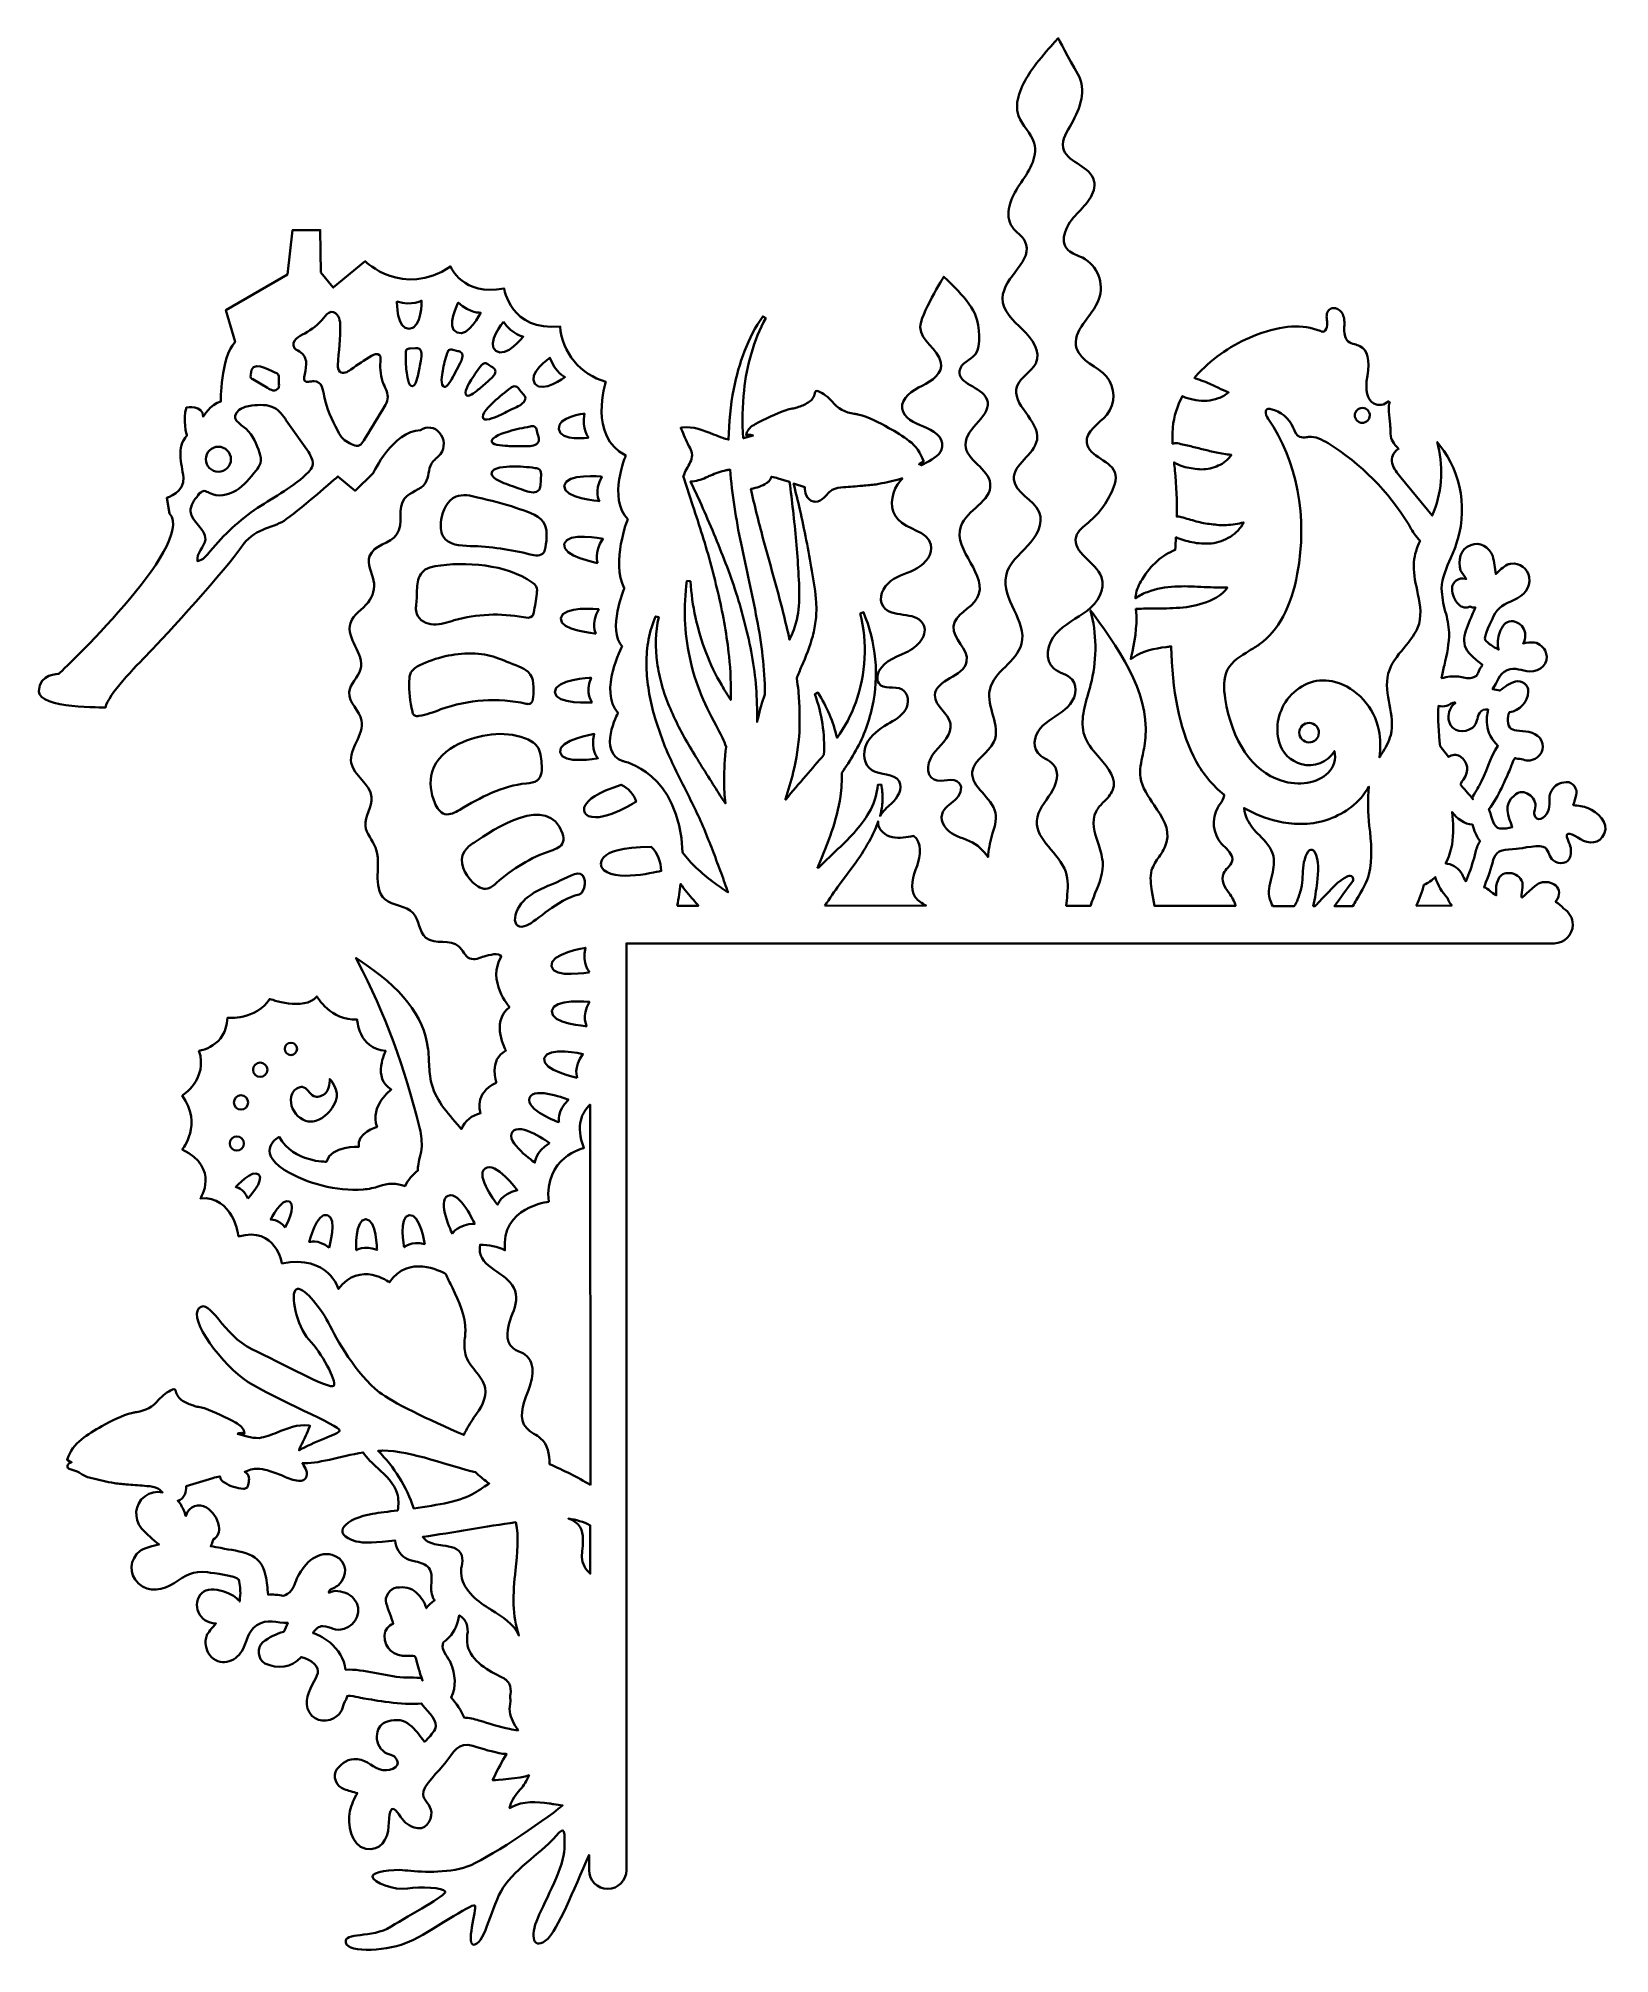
# Model space of a CAD drawing. Header units: millimetres. Extents: x 72 to 297, y 52 to 326.
import ezdxf

# ---------------------------------------------------------------- set-up
doc = ezdxf.new("R2010")
doc.units = ezdxf.units.MM
doc.header["$MEASUREMENT"] = 0
doc.layers.add('Layer 1', color=7, linetype='Continuous', lineweight=0)

msp = doc.modelspace()

# ---------------------------------------------------------------- linework, layer by layer
at = {"layer": 'Layer 1', "color": 18, "lineweight": 35, "true_color": 0x000000}
for points, knots in [([(294.01, 215.97), (293.33, 216.22), (292.59, 216.36), (291.89, 216.39), (292.03, 216.89), (292.17, 217.42), (292.31, 217.84), (292.56, 218.65), (291.85, 219.78), (290.9, 219.71), (289.91, 219.6), (289.24, 219.32), (288.75, 218.44), (288.18, 217.42), (288.71, 216.43), (288.25, 215.44), (287.8, 214.52), (286.63, 213.78), (286.28, 215.16), (286.21, 215.41), (286.49, 216.01), (286.49, 216.29), (286.46, 217.06), (285.96, 217.77), (285.26, 218.09), (284.69, 218.4), (283.95, 218.3), (283.49, 217.84), (281.76, 216.46), (282.58, 214.88), (283.14, 213.25), (282.58, 213.08), (281.98, 213.01), (281.38, 213.04), (280.39, 213.18), (280.21, 214.67), (279.89, 215.58), (279.86, 215.65), (279.82, 215.76), (279.79, 215.83), (281.2, 217.59), (282.26, 220.35), (282.79, 221.47), (282.89, 221.72), (283.28, 222.96), (283.56, 223.17), (283.56, 223.1), (283.81, 223.06), (283.95, 223.06), (284.69, 223.03), (285.19, 222.64), (286, 222.89), (287.16, 223.24), (287.9, 224.51), (287.34, 225.64), (286.77, 226.84), (285.33, 226.98), (284.16, 227.08), (283.1, 227.15), (282.61, 227.26), (282.5, 228.53), (282.47, 228.95), (282.54, 229.38), (282.72, 229.73), (284.2, 229.94), (285.36, 231.18), (285.43, 232.69), (285.54, 233.61), (284.44, 234.42), (283.6, 234.14), (282.79, 233.86), (282.01, 233.43), (281.38, 232.83), (281.02, 232.9), (280.67, 232.97), (280.32, 233.04), (281.02, 234.03), (281.13, 235.2), (282.4, 235.76), (283.6, 236.29), (284.44, 235.62), (285.64, 235.59), (287.13, 235.55), (288.54, 236.71), (287.97, 238.3), (287.69, 239.04), (287.09, 239.57), (286.31, 239.75), (285.79, 239.75), (285.22, 239.71), (284.69, 239.61), (284.9, 239.96), (285.04, 240.38), (285.01, 240.84), (284.97, 241.62), (284.52, 242.29), (283.81, 242.61), (283.1, 242.99), (282.22, 242.75), (281.8, 242.08), (281.3, 241.37), (281.06, 240.52), (281.06, 239.64), (281.06, 238.37), (281.59, 238.62), (280.6, 239.04), (280.11, 239.32), (279.65, 239.68), (279.26, 240.1), (279.01, 240.63), (280.18, 242.85), (280.42, 243.42), (281.09, 244.9), (282.05, 245.25), (283.42, 245.85), (284.73, 246.42), (285.82, 247.58), (285.57, 249.1), (285.36, 250.37), (284.2, 251.21), (282.93, 251.04), (282.79, 251), (282.61, 250.97), (282.47, 250.93), (281.83, 250.54), (281.27, 250.08), (280.78, 249.56), (280.67, 250.44), (280.53, 251.28), (280.35, 252.13), (279.79, 253.44), (278.55, 254.25), (277.18, 253.72), (275.7, 253.19), (275.27, 251.46), (275.73, 250.08), (275.98, 249.66), (276.26, 249.24), (276.54, 248.85), (276.47, 248.88), (276.4, 248.88), (276.37, 248.88), (275.48, 249.13), (274.46, 248.43), (274.5, 247.47), (274.5, 246.59), (274.85, 245.78), (275.48, 245.18), (275.87, 244.76), (276.54, 244.62), (277.07, 244.9), (277.21, 244.83), (277.39, 244.76), (277.57, 244.76), (277.67, 244.76), (277.74, 244.76), (277.85, 244.76), (277.67, 244.4), (277.53, 244.02), (277.39, 243.7), (276.58, 241.62), (275.34, 239.68), (277.25, 237.91), (277.74, 237.42), (278.31, 236.96), (278.87, 236.54), (278.73, 236.33), (278.59, 236.11), (278.45, 235.87), (278.06, 235.13), (278.24, 234.91), (277.35, 234.67), (276.68, 234.49), (276.05, 234.77), (275.41, 234.84), (274.6, 234.95), (273.79, 234.84), (273.01, 234.6), (273.12, 235.23), (273.26, 235.87), (273.4, 236.47), (273.76, 238.02), (274.11, 239.64), (274.07, 241.19), (274, 242.22), (273.83, 243.24), (273.54, 244.19), (273.23, 245.25), (273.05, 246.38), (273.01, 247.47), (273.05, 249.03), (273.72, 250.47), (274.32, 251.88), (274.57, 252.48), (274.85, 253.08), (275.06, 253.68), (276.79, 258.52), (275.91, 263.95), (272.77, 268.01), (272.77, 268.01), (272.38, 268.5), (272.38, 268.5), (272.38, 268.5), (272.52, 267.9), (272.52, 267.9), (273.3, 264.58), (273.01, 261.09), (271.67, 257.95), (271.67, 257.95), (267.16, 263.42), (267.16, 263.42), (266.66, 264.02), (266.1, 264.69), (265.92, 265.47), (265.75, 266.21), (266.06, 267.02), (266.7, 267.44), (266.7, 267.44), (266.84, 267.51), (266.84, 267.51), (266.84, 267.51), (266.63, 267.76), (266.63, 267.76), (265.85, 268.68), (265.71, 268.85), (265.68, 270.16), (265.68, 270.33), (265.64, 270.65), (265.61, 271.07), (265.5, 272.06), (265.32, 273.86), (265.57, 274.18), (265.57, 274.18), (265.57, 274.18), (265.57, 274.18), (265.57, 274.18), (265.36, 274.36), (265.36, 274.36), (265.36, 274.36), (265.36, 274.36), (265.36, 274.36), (264.83, 273.79), (263.98, 273.65), (263.28, 274.04), (262.29, 274.6), (262.01, 275.87), (262.36, 278.02), (262.75, 280.25), (262.4, 281.66), (261.27, 282.26), (261.02, 282.36), (260.77, 282.47), (260.53, 282.54), (260.21, 282.61), (259.89, 282.75), (259.61, 282.93), (259.22, 283.25), (259.01, 283.85), (259.04, 284.73), (259.04, 284.83), (259.04, 284.94), (259.04, 285.04), (259.12, 285.64), (259.04, 286.28), (258.83, 286.84), (258.62, 287.27), (258.23, 287.58), (257.77, 287.69), (257.46, 287.76), (257.14, 287.69), (256.89, 287.48), (256.43, 287.06), (256.5, 286.39), (256.58, 285.79), (256.58, 285.71), (256.58, 285.64), (256.61, 285.57), (256.65, 285.19), (256.54, 284.8), (256.29, 284.48), (256.19, 284.37), (256.05, 284.3), (255.9, 284.34), (255.8, 284.37), (255.69, 284.37), (255.59, 284.44), (253.15, 285.43), (250.12, 285.26), (246.56, 283.92), (243.56, 282.79), (240.81, 281.06), (238.55, 278.8), (238.2, 278.45), (237.88, 278.09), (237.56, 277.71), (237.67, 277.67), (237.77, 277.6), (237.88, 277.57), (238.09, 277.5), (238.3, 277.42), (238.51, 277.35), (238.94, 277.21), (239.36, 277.04), (239.75, 276.86), (239.75, 276.86), (241.02, 276.26), (241.02, 276.26), (241.48, 276.05), (241.94, 275.87), (242.46, 275.63), (242.04, 275.27), (241.55, 274.99), (240.98, 274.78), (240.45, 274.6), (239.89, 274.46), (239.36, 274.43), (238.83, 274.39), (238.27, 274.43), (237.74, 274.53), (237.49, 274.6), (237.21, 274.64), (236.96, 274.71), (236.71, 274.78), (236.43, 274.81), (236.22, 274.88), (236.08, 274.92), (235.94, 274.99), (235.83, 275.1), (235.09, 273.69), (234.6, 272.17), (234.46, 270.58), (234.39, 269.8), (234.39, 269.03), (234.42, 268.25), (234.63, 268.32), (234.88, 268.36), (235.09, 268.32), (235.09, 268.32), (235.13, 268.32), (235.13, 268.32), (235.44, 268.25), (235.76, 268.18), (236.08, 268.11), (236.4, 268.04), (236.71, 267.97), (237.03, 267.9), (237.35, 267.79), (237.63, 267.72), (237.95, 267.65), (238.27, 267.58), (238.55, 267.51), (238.87, 267.44), (239.47, 267.3), (240.07, 267.12), (240.7, 266.98), (241.41, 266.84), (242.15, 266.74), (242.85, 266.66), (242.39, 265.99), (241.72, 265.43), (240.98, 265.11), (240.24, 264.76), (239.43, 264.58), (238.58, 264.58), (238.2, 264.58), (237.77, 264.62), (237.38, 264.69), (237, 264.76), (236.61, 264.8), (236.22, 264.9), (235.83, 265.01), (235.48, 265.15), (235.13, 265.32), (234.95, 265.39), (234.81, 265.47), (234.63, 265.57), (234.67, 265.18), (234.7, 264.8), (234.77, 264.41), (234.99, 262.22), (235.06, 260.03), (235.02, 257.81), (235.23, 257.85), (235.44, 257.81), (235.66, 257.74), (235.66, 257.74), (235.66, 257.74), (235.66, 257.74), (236.4, 257.49), (237.1, 257.35), (237.81, 257.1), (238.51, 256.93), (239.22, 256.79), (239.96, 256.72), (240.7, 256.61), (241.44, 256.54), (242.15, 256.58), (242.99, 256.61), (243.8, 256.75), (244.62, 256.96), (244.19, 256.12), (243.52, 255.41), (242.71, 254.92), (241.86, 254.42), (240.95, 254.07), (239.99, 253.96), (239.04, 253.89), (238.09, 253.93), (237.17, 254.14), (236.4, 254.28), (235.62, 254.49), (234.91, 254.85), (234.88, 254.25), (234.84, 253.61), (234.81, 253.01), (232.97, 252.31), (231.28, 250.86), (230.05, 248.78), (229.59, 248.07), (229.27, 247.3), (229.13, 246.49), (229.09, 246.34), (229.09, 246.2), (229.09, 246.06), (229.62, 246.45), (230.22, 246.77), (230.82, 246.98), (232.09, 247.44), (233.43, 247.72), (234.77, 247.76), (236.01, 247.83), (237.24, 247.79), (238.48, 247.72), (239.71, 247.65), (240.88, 247.61), (242.29, 247.61), (241.44, 246.45), (240.1, 245.78), (238.83, 245.36), (237.56, 244.97), (236.26, 244.76), (234.95, 244.69), (233.68, 244.62), (232.52, 244.62), (231.32, 244.62), (230.61, 244.62), (229.91, 244.58), (229.16, 244.55), (229.16, 244.44), (229.16, 244.37), (229.2, 244.26), (229.38, 241.9), (228.95, 239.71), (228.49, 237.7), (228.49, 237.7), (228.42, 237.38), (228.42, 237.38), (228.42, 237.38), (228.71, 237.56), (228.71, 237.56), (230.29, 238.58), (231.81, 238.87), (233.5, 239.08), (233.5, 239.08), (233.72, 239.11), (233.72, 239.11), (233.89, 239.15), (234.07, 239.15), (234.24, 239.18), (234.24, 239.04), (234.24, 238.9), (234.24, 238.8), (234.24, 238.55), (234.24, 238.34), (234.28, 238.09), (234.49, 231.74), (235.66, 226.7), (237.81, 222.67), (238.83, 220.84), (240.17, 219.22), (241.83, 217.88), (241.83, 217.84), (241.83, 217.81), (241.83, 217.77), (241.72, 217.31), (241.51, 216.92), (241.23, 216.57), (241.12, 216.43), (241.02, 216.25), (240.91, 216.08), (239.96, 214.38), (240.21, 212.3), (241.44, 210.86), (241.58, 210.71), (241.76, 210.54), (241.9, 210.4), (242.53, 209.76), (243.17, 209.13), (242.99, 208.39), (242.85, 208.03), (242.64, 207.68), (242.36, 207.43), (242.11, 207.19), (241.9, 206.9), (241.72, 206.59), (241.3, 205.6), (241.9, 204.65), (242.53, 203.76), (242.96, 203.24), (243.28, 202.64), (243.45, 201.97), (243.45, 201.97), (231.81, 201.97), (231.81, 201.97), (231.81, 201.97), (231.46, 204.05), (231.46, 204.05), (231.32, 205), (231.14, 206.09), (231.42, 207.05), (231.67, 207.75), (232.02, 208.39), (232.48, 208.99), (232.97, 209.62), (233.33, 210.33), (233.57, 211.1), (234.07, 213.04), (232.97, 214.67), (231.78, 216.39), (230.93, 217.63), (230.05, 218.93), (229.83, 220.35), (229.66, 221.44), (229.91, 222.57), (230.15, 223.66), (230.22, 224.05), (230.33, 224.47), (230.4, 224.86), (231.53, 231.63), (227.4, 237.95), (223.06, 243.8), (223.06, 243.8), (222.67, 244.33), (222.67, 244.33), (222.67, 244.33), (222.81, 243.7), (222.81, 243.7), (223.59, 240.38), (223.52, 236.96), (222.67, 233.64), (222.57, 233.22), (222.46, 232.83), (222.32, 232.41), (221.72, 230.26), (221.05, 228.04), (221.93, 226.02), (222.39, 225), (223.17, 224.05), (223.94, 223.17), (225.25, 221.65), (226.48, 220.2), (225.81, 218.51), (225.53, 217.91), (225.11, 217.38), (224.61, 216.92), (224.15, 216.5), (223.73, 216.01), (223.45, 215.48), (222.71, 214.07), (223.24, 212.48), (223.73, 210.96), (224.05, 210.11), (224.26, 209.23), (224.4, 208.32), (224.54, 206.76), (223.94, 205.25), (223.34, 203.8), (223.1, 203.2), (222.85, 202.56), (222.67, 201.97), (222.67, 201.97), (219.18, 201.97), (219.18, 201.97), (219.18, 201.97), (219.29, 203.13), (219.29, 203.13), (219.39, 204.36), (219.5, 205.67), (219.11, 206.83), (218.19, 209.55), (214.77, 211.31), (214.95, 214.17), (215.05, 215.65), (216.15, 216.85), (216.96, 218.09), (217.77, 219.32), (218.3, 221.12), (217.31, 222.25), (216.71, 222.96), (215.65, 223.17), (215.09, 223.91), (214.14, 225.04), (214.77, 226.84), (215.83, 227.82), (216.89, 228.81), (218.3, 229.45), (219.36, 230.47), (220.42, 231.49), (220.98, 233.29), (220.03, 234.42), (219.36, 235.2), (218.19, 235.34), (217.42, 235.97), (215.97, 237.17), (216.43, 239.61), (217.66, 240.98), (218.9, 242.36), (220.7, 243.17), (222.18, 244.3), (223.66, 245.43), (224.86, 247.37), (224.23, 249.13), (223.41, 251.35), (219.96, 252.62), (220.59, 254.92), (220.84, 255.8), (221.65, 256.36), (222.36, 256.96), (224.01, 258.34), (225.25, 260.1), (225.99, 262.11), (226.24, 262.64), (226.31, 263.24), (226.24, 263.81), (225.85, 265.89), (222.39, 266.28), (222.11, 268.39), (221.9, 270.09), (223.91, 271.11), (225, 272.42), (226.27, 274.04), (226.24, 276.33), (224.93, 277.92), (223.63, 279.4), (221.26, 280.03), (220.66, 281.94), (219.89, 284.48), (222.92, 286.49), (223.87, 289), (224.65, 291.29), (223.66, 293.83), (221.51, 294.96), (220.8, 295.28), (220.03, 295.49), (219.46, 296.02), (218.02, 297.43), (219.29, 299.83), (220.7, 301.24), (222.11, 302.65), (223.8, 304.52), (223.03, 306.35), (222.21, 308.29), (219.15, 308.68), (218.72, 310.73), (218.48, 311.93), (219.32, 313.06), (219.92, 314.15), (221.19, 316.48), (222.14, 318.98), (220.84, 321.27), (219.53, 323.6), (218.02, 326.43), (218.02, 326.43), (218.02, 326.43), (214.84, 323), (213.85, 321.35), (212.76, 319.51), (211.63, 317.36), (212.34, 315.31), (212.83, 313.9), (214.14, 312.84), (214.56, 311.4), (215.16, 309.28), (213.71, 307.23), (212.48, 305.4), (211.24, 303.57), (210.19, 301.1), (211.46, 299.33), (211.98, 298.59), (212.83, 298.13), (213.25, 297.32), (214.67, 294.6), (210.11, 292.21), (210.04, 289.14), (210.01, 287.3), (211.6, 285.89), (212.94, 284.62), (214.28, 283.35), (215.58, 281.48), (214.81, 279.79), (214.21, 278.52), (212.62, 277.88), (212.13, 276.54), (211.14, 273.86), (215.44, 271.64), (214.98, 268.82), (214.63, 266.59), (211.49, 265.39), (211.67, 263.14), (211.84, 261.13), (214.52, 260.31), (215.3, 258.45), (215.97, 256.79), (214.88, 254.92), (213.64, 253.61), (212.41, 252.31), (210.89, 251.07), (210.54, 249.31), (209.83, 245.96), (213.61, 242.82), (212.76, 239.54), (212.09, 236.93), (208.77, 235.62), (208.21, 232.97), (207.68, 230.51), (209.83, 227.82), (208.81, 225.5), (208.07, 223.84), (205.92, 222.96), (205.7, 221.19), (205.46, 218.9), (208.56, 217.59), (209.02, 215.3), (209.27, 214.21), (208.81, 213.08), (208.49, 211.98), (208.21, 211), (208.03, 209.97), (207.96, 208.95), (207.54, 209.55), (207.05, 210.08), (206.48, 210.54), (205.53, 211.31), (204.22, 211.6), (203.13, 212.16), (202.04, 212.72), (201.01, 213.92), (201.37, 215.12), (201.61, 216.01), (202.53, 216.53), (203.2, 217.13), (203.87, 217.73), (204.43, 218.86), (203.84, 219.57), (203.02, 220.52), (201.37, 219.57), (200.24, 220.06), (198.79, 220.7), (199.32, 222.92), (200.38, 224.12), (201.44, 225.32), (202.85, 226.55), (202.56, 228.11), (202.25, 229.66), (200.31, 230.58), (200.34, 232.16), (200.41, 234.49), (204.51, 234.74), (204.89, 237), (205.21, 238.8), (202.85, 240.21), (202.99, 242.01), (203.13, 243.84), (205.53, 244.51), (206.41, 246.13), (208.17, 249.34), (202.88, 252.94), (204.05, 256.4), (204.86, 258.83), (208.53, 259.96), (208.28, 262.5), (208.07, 264.76), (204.79, 265.82), (204.72, 268.08), (204.65, 270.62), (208.74, 272.31), (207.79, 274.64), (207.01, 276.51), (203.52, 276.79), (203.87, 278.73), (204.08, 279.86), (205.46, 280.25), (206.16, 281.13), (207.05, 282.29), (206.69, 285.15), (206.23, 286.53), (205.56, 288.68), (201.61, 292.21), (201.61, 292.21), (201.61, 292.21), (198.19, 286.67), (198.23, 284.97), (198.26, 282.96), (200.77, 281.9), (201.19, 279.93), (201.54, 278.41), (199.92, 277.25), (198.51, 276.58), (197.1, 275.91), (195.47, 274.85), (195.65, 273.33), (195.79, 271.92), (197.41, 271.22), (198.72, 270.72), (200.03, 270.23), (201.58, 269.24), (201.4, 267.83), (201.26, 266.74), (200.13, 266.06), (199.14, 265.57), (198.9, 265.43), (198.65, 265.32), (198.4, 265.18), (198.3, 265.25), (198.19, 265.29), (198.08, 265.32), (198.08, 265.32), (198.72, 265.71), (198.72, 265.71), (198.72, 265.71), (198.68, 265.82), (198.68, 265.82), (198.3, 266.95), (197.63, 267.93), (196.67, 268.64), (195.76, 269.35), (194.77, 269.98), (193.75, 270.51), (192.33, 271.29), (190.89, 272.06), (189.3, 272.45), (189.12, 272.49), (188.95, 272.52), (188.77, 272.56), (187.54, 272.7), (186.37, 273.33), (185.6, 274.32), (185.03, 274.95), (184.36, 275.45), (183.59, 275.8), (183.48, 275.84), (183.37, 275.84), (183.27, 275.8), (183.16, 275.73), (183.13, 275.63), (183.13, 275.52), (183.02, 274.95), (182.67, 274.46), (182.17, 274.18), (181.68, 273.86), (181.15, 273.61), (180.59, 273.47), (180.34, 273.4), (180.13, 273.33), (179.88, 273.3), (179.6, 273.26), (179.28, 273.19), (179.03, 273.09), (177.48, 272.52), (176, 271.85), (174.55, 271.04), (174.03, 270.76), (173.43, 270.33), (173.32, 269.66), (173.32, 269.66), (173.28, 269.45), (173.28, 269.45), (173.28, 269.45), (173.5, 269.52), (173.5, 269.52), (173.74, 269.59), (174.03, 269.56), (174.27, 269.42), (174.27, 269.42), (172.9, 269.06), (172.9, 269.06), (172.9, 269.06), (172.86, 269.06), (172.86, 269.06), (172.68, 271.36), (172.72, 273.65), (172.97, 275.91), (173.14, 277.71), (173.5, 279.47), (174.03, 281.23), (174.52, 283), (175.22, 284.69), (176.07, 286.28), (176.07, 286.28), (175.65, 286.53), (175.65, 286.53), (174.59, 284.97), (173.71, 283.32), (173.04, 281.55), (172.37, 279.79), (171.84, 277.99), (171.49, 276.12), (171.03, 273.72), (170.78, 271.29), (170.74, 268.85), (170.46, 268.92), (170.18, 268.99), (169.9, 269.1), (169.47, 269.24), (169.02, 269.42), (168.59, 269.59), (167.15, 270.19), (165.63, 270.79), (164.08, 270.58), (164.08, 270.58), (163.9, 270.55), (163.9, 270.55), (163.9, 270.55), (163.97, 270.4), (163.97, 270.4), (164.29, 269.56), (164.64, 268.75), (165.06, 267.93), (165.06, 267.93), (165.1, 267.86), (165.1, 267.86), (165.28, 267.55), (165.42, 267.23), (165.49, 266.88), (165.59, 266.17), (165.24, 265.5), (164.89, 264.9), (164.89, 264.9), (164.85, 264.83), (164.85, 264.83), (164.64, 264.55), (164.5, 264.2), (164.39, 263.84), (164.39, 263.81), (164.39, 263.74), (164.36, 263.7), (164.36, 263.7), (164.25, 263.67), (164.25, 263.67), (164.25, 263.67), (165.63, 259.36), (165.63, 259.36), (166.09, 257.95), (166.55, 256.5), (167, 255.09), (167.89, 252.24), (168.66, 249.34), (169.33, 246.45), (170, 243.59), (170.5, 240.66), (170.82, 237.74), (171.03, 235.66), (171.13, 233.57), (171.06, 231.49), (170.6, 232.2), (170.14, 232.9), (169.76, 233.61), (168.87, 235.09), (168.13, 236.64), (167.53, 238.27), (166.26, 241.55), (165.49, 245), (165.28, 248.53), (165.28, 248.53), (164.78, 248.57), (164.78, 248.57), (164.25, 244.9), (164.39, 241.19), (165.17, 237.6), (165.56, 235.76), (166.12, 233.96), (166.83, 232.23), (167.53, 230.47), (168.45, 228.81), (169.26, 227.26), (169.69, 226.45), (170.07, 225.64), (170.39, 224.79), (170.39, 224.75), (170.39, 224.75), (170.39, 224.72), (170.18, 223.13), (170.11, 221.51), (170.11, 219.92), (170.11, 218.83), (170.18, 217.73), (170.29, 216.64), (169.76, 217.45), (169.23, 218.26), (168.73, 219.07), (167.53, 220.98), (166.3, 222.85), (165.21, 224.75), (164.08, 226.62), (163.09, 228.56), (162.24, 230.58), (161.82, 231.56), (161.47, 232.59), (161.18, 233.64), (161.01, 234.17), (160.9, 234.7), (160.8, 235.23), (160.69, 235.76), (160.58, 236.29), (160.51, 236.82), (160.2, 239.01), (160.27, 241.19), (160.73, 243.35), (160.73, 243.35), (160.27, 243.49), (160.27, 243.49), (159.84, 242.43), (159.49, 241.3), (159.28, 240.17), (159.07, 239.04), (158.96, 237.88), (158.96, 236.71), (158.93, 236.11), (159, 235.55), (159.03, 234.95), (159.1, 234.39), (159.14, 233.79), (159.24, 233.22), (159.42, 232.06), (159.63, 230.93), (159.95, 229.8), (160.58, 227.54), (161.36, 225.35), (162.31, 223.24), (163.27, 221.16), (164.32, 219.11), (165.31, 217.13), (166.3, 215.16), (167.22, 213.15), (167.99, 211.1), (168.38, 210.11), (168.77, 209.13), (169.12, 208.14), (169.51, 207.15), (169.86, 206.2), (170.22, 205.18), (170.36, 204.75), (170.5, 204.33), (170.67, 203.91), (169.93, 204.36), (169.19, 204.86), (168.49, 205.39), (167.68, 206.02), (166.9, 206.66), (166.12, 207.4), (165.38, 208.07), (164.75, 208.81), (164.15, 209.59), (163.72, 221.23), (155.58, 222.71), (155.58, 222.71), (151.87, 224.08), (154.9, 229.62), (154.9, 229.62), (152.05, 232.83), (155.5, 239.18), (155.5, 239.18), (153.32, 241.51), (155.79, 247.51), (155.79, 247.51), (153.88, 251.32), (156.28, 257.42), (156.28, 257.42), (153.42, 260.42), (156, 266.56), (156, 266.56), (150.6, 269.28), (153.14, 277.14), (153.14, 277.14), (149.51, 278.17), (146.86, 281.34), (146.58, 285.08), (139.49, 284.34), (138.54, 290.55), (138.54, 290.55), (132.61, 289.38), (130.88, 293.69), (130.88, 293.69), (123.97, 289.1), (118.64, 294.43), (118.64, 294.43), (118.64, 294.43), (114.05, 290.65), (114.05, 290.65), (114.05, 290.65), (112.25, 292.84), (112.25, 292.84), (112.25, 292.84), (112.18, 298.91), (112.18, 298.91), (112.18, 298.91), (108.23, 298.91), (108.23, 298.91), (108.23, 298.91), (107.49, 292.56), (107.49, 292.56), (107.49, 292.56), (98.67, 287.44), (98.67, 287.44), (98.67, 287.44), (99.98, 282.86), (99.98, 282.86), (97.86, 280.46), (97.93, 274.32), (97.93, 274.32), (96.41, 273.9), (95.39, 272.13), (95.39, 272.13), (95.39, 273.9), (92.99, 273.44), (92.99, 273.44), (92.39, 271.82), (93.06, 269.42), (93.06, 269.42), (91.48, 267.65), (92.32, 265.54), (92.57, 263.42), (92.82, 261.3), (90.17, 260.49), (90.17, 260.49), (90.17, 260.49), (90.59, 258.23), (90.59, 258.23), (94.4, 253.72), (74.68, 235.23), (74.68, 235.23), (74.68, 235.23), (71.9, 235.3), (71.83, 232.76), (71.75, 230.22), (81.39, 230.43), (81.39, 230.43), (81.81, 232.34), (85.55, 236.11), (87.67, 238.3), (89.78, 240.49), (98.99, 250.54), (100.79, 253.33), (102.59, 256.12), (105.3, 256.12), (107, 257.21), (108.69, 258.3), (114.72, 263.56), (114.72, 263.56), (114.72, 263.56), (117.19, 261.51), (117.19, 261.51), (117.19, 261.51), (119.8, 264.05), (119.8, 264.05), (119.8, 264.05), (122.59, 270.12), (126.58, 270.19), (127.42, 270.83), (128.62, 270.65), (129.29, 269.84), (130.07, 268.99), (130.1, 267.69), (129.43, 266.77), (129.05, 266.28), (128.48, 265.96), (128.16, 265.43), (127.63, 264.58), (127.81, 263.45), (127.28, 262.64), (126.61, 261.58), (125.06, 261.41), (124.28, 260.42), (123.19, 259.01), (124.18, 256.75), (123.19, 255.27), (122.24, 253.86), (119.84, 253.75), (119.27, 252.13), (118.85, 251), (119.63, 249.8), (119.84, 248.64), (120.05, 247.51), (119.77, 246.38), (119.06, 245.5), (118.25, 244.48), (116.91, 243.77), (116.52, 242.53), (115.82, 240.31), (118.57, 238.13), (117.97, 235.9), (117.65, 234.7), (116.42, 233.82), (116.35, 232.59), (116.24, 231.1), (117.83, 229.98), (118.11, 228.53), (118.53, 226.45), (116.24, 224.54), (116.63, 222.46), (116.98, 220.56), (119.38, 219.5), (119.56, 217.56), (119.7, 216.15), (118.53, 214.84), (118.67, 213.43), (118.78, 212.27), (119.7, 211.38), (120.12, 210.33), (121.07, 207.93), (119.52, 204.65), (121.46, 202.92), (122.59, 201.89), (124.5, 202.04), (125.52, 200.91), (126.4, 199.92), (126.33, 198.23), (127.35, 197.38), (128.66, 196.32), (130.85, 197.24), (132.08, 196.14), (132.64, 195.62), (132.89, 194.73), (133.63, 194.42), (134.3, 194.13), (135.04, 194.49), (135.71, 194.7), (136.38, 194.91), (137.83, 195.3), (138.15, 194.66), (136.03, 191.24), (139.31, 187.43), (139.31, 187.43), (136.52, 185.1), (138.82, 181.22), (138.82, 181.22), (136.28, 179.78), (137.44, 176.57), (137.44, 176.57), (134.09, 175.05), (135.18, 172.19), (135.18, 172.19), (133.95, 171.94), (132.93, 171.1), (132.43, 169.93), (132.36, 170.04), (132.26, 170.11), (132.19, 170.22), (130.35, 172.3), (128.62, 174.24), (128.06, 176.81), (127.88, 177.73), (127.81, 178.65), (127.78, 179.56), (127.74, 180.23), (127.74, 180.9), (127.63, 181.57), (127.07, 186.09), (123.82, 190.22), (117.72, 194.2), (117.72, 194.2), (117.3, 194.49), (117.3, 194.49), (117.3, 194.49), (117.55, 194.03), (117.55, 194.03), (121.43, 186.51), (124.39, 178.54), (126.36, 170.32), (126.65, 169.4), (126.75, 168.42), (126.75, 167.46), (126.72, 166.93), (126.61, 166.41), (126.47, 165.88), (126.36, 165.45), (126.29, 165.03), (126.22, 164.61), (126.19, 164.39), (126.19, 164.18), (126.19, 163.97), (125.41, 163.37), (124.78, 162.63), (124.35, 161.75), (123.15, 162.17), (121.85, 162.17), (120.65, 161.75), (119.91, 161.47), (119.13, 161.33), (118.36, 161.25), (114.37, 161.04), (110.45, 162.03), (107.03, 164.08), (102.73, 166.86), (106.29, 168.8), (106.29, 168.8), (108.48, 165.1), (113.07, 165.24), (113.07, 165.24), (113.74, 167.64), (117.72, 167.36), (117.72, 167.36), (117.37, 169.4), (120.33, 170.22), (120.33, 170.22), (119.24, 173.28), (122.38, 175.61), (122.38, 175.61), (119.59, 177.2), (121.57, 181.15), (121.57, 181.15), (117.62, 181.5), (117.47, 185.67), (117.47, 185.67), (113.66, 185.38), (111.72, 188.95), (111.72, 188.95), (109.82, 186.76), (104.95, 188.6), (104.95, 188.6), (102.98, 185.53), (98.88, 185.88), (98.88, 185.88), (98.74, 181.72), (94.79, 181.15), (94.79, 181.15), (96.17, 177.13), (92.39, 174.73), (92.39, 174.73), (95.39, 170.64), (92.39, 167), (92.39, 167), (97.86, 164.29), (95, 159.98), (95, 159.98), (99.73, 160.41), (100.47, 154.52), (100.47, 154.52), (105.87, 156.03), (106.68, 150.64), (106.68, 150.64), (113.45, 151.94), (114.79, 147), (114.79, 147), (117.93, 151.09), (122.1, 147.95), (122.1, 147.95), (124.88, 151.91), (129.36, 149.61), (130.21, 149.12), (130.35, 148.84), (130.46, 148.55), (130.6, 148.27), (130.77, 147.88), (130.95, 147.53), (131.13, 147.14), (132.08, 145.17), (133.03, 143.09), (133, 140.93), (133, 140.58), (132.96, 140.23), (132.93, 139.91), (132.82, 139.14), (132.86, 138.32), (133, 137.58), (133.24, 136.7), (133.84, 135.96), (134.41, 135.25), (135.04, 134.48), (135.61, 133.74), (135.82, 132.82), (136.14, 131.27), (135.22, 129.93), (134.23, 128.52), (133.67, 127.74), (133.17, 126.93), (132.79, 126.05), (127.74, 128.2), (122.41, 130.77), (120.69, 132.15), (117.3, 134.8), (114.58, 139.7), (113.35, 142.13), (112.11, 144.57), (109.61, 147.5), (108.73, 146.93), (107.84, 146.37), (108.76, 141.64), (110.56, 139.74), (112.36, 137.83), (114.58, 133.81), (114.12, 133.1), (113.66, 132.4), (106.5, 136.42), (102.38, 138.36), (98.25, 140.3), (96.38, 145.77), (94.79, 144.22), (93.2, 142.66), (98.18, 136), (101.85, 133.63), (105.52, 131.27), (115.15, 127.35), (114.97, 126.65), (114.86, 126.15), (110.98, 124.99), (109.15, 123.82), (109.22, 124.14), (109.36, 124.42), (109.5, 124.67), (109.5, 124.67), (109.54, 124.74), (109.54, 124.74), (109.96, 125.52), (110.31, 126.36), (110.63, 127.21), (110.63, 127.21), (110.7, 127.35), (110.7, 127.35), (110.7, 127.35), (110.53, 127.39), (110.53, 127.39), (108.97, 127.6), (107.46, 127), (106.01, 126.4), (105.59, 126.22), (105.13, 126.05), (104.7, 125.91), (104.28, 125.77), (103.86, 125.66), (103.43, 125.59), (102.83, 125.59), (102.27, 125.66), (101.71, 125.84), (101.71, 125.84), (100.33, 126.19), (100.33, 126.19), (100.58, 126.33), (100.82, 126.36), (101.11, 126.29), (101.11, 126.29), (101.32, 126.22), (101.32, 126.22), (101.32, 126.22), (101.28, 126.44), (101.28, 126.44), (101.18, 127.07), (100.58, 127.49), (100.05, 127.81), (98.6, 128.59), (97.12, 129.29), (95.57, 129.86), (95.29, 129.96), (95, 130.03), (94.72, 130.07), (94.47, 130.1), (94.23, 130.14), (94.02, 130.25), (93.45, 130.42), (92.92, 130.67), (92.43, 130.95), (91.93, 131.27), (91.62, 131.76), (91.48, 132.29), (91.48, 132.4), (91.4, 132.5), (91.33, 132.57), (91.23, 132.61), (91.12, 132.61), (91.02, 132.57), (90.24, 132.22), (89.57, 131.69), (89.01, 131.09), (88.23, 130.1), (87.1, 129.47), (85.83, 129.33), (85.65, 129.29), (85.48, 129.26), (85.3, 129.22), (83.71, 128.87), (82.27, 128.06), (80.86, 127.28), (79.83, 126.75), (78.85, 126.12), (77.93, 125.41), (77.01, 124.67), (76.31, 123.68), (75.92, 122.59), (75.92, 122.59), (75.88, 122.48), (75.88, 122.48), (75.88, 122.48), (76.52, 122.1), (76.52, 122.1), (76.38, 122.06), (76.24, 121.99), (76.13, 121.92), (76.02, 121.85), (75.95, 121.71), (75.92, 121.6), (75.92, 121.5), (75.92, 121.39), (75.99, 121.32), (76.06, 121.25), (76.13, 121.21), (76.2, 121.18), (76.38, 121.11), (76.55, 121.04), (76.73, 121), (77.15, 120.9), (77.54, 120.72), (77.89, 120.47), (78.35, 120.16), (78.88, 119.94), (79.45, 119.84), (80.5, 119.56), (81.56, 119.31), (82.66, 119.13), (83.29, 119.03), (83.96, 118.99), (84.6, 118.92), (84.6, 118.92), (84.67, 118.92), (84.67, 118.92), (85.55, 118.85), (86.43, 118.78), (87.31, 118.71), (87.88, 118.71), (88.44, 118.57), (88.97, 118.32), (89.18, 118.18), (89.39, 118), (89.57, 117.79), (88.69, 117.97), (87.77, 117.79), (87.03, 117.23), (85.48, 116.06), (85.48, 114.12), (86.54, 112.61), (87.35, 111.8), (88.19, 111.02), (89.08, 110.31), (88.51, 110.31), (86.57, 109.61), (86.36, 109.43), (84.84, 108.23), (84.67, 106.08), (86.11, 104.74), (87.59, 103.36), (89.68, 103.75), (91.23, 104.77), (92.85, 105.87), (93.94, 106.64), (96.03, 106.33), (96.84, 106.19), (100.12, 105.9), (100.51, 105.27), (100.68, 104.56), (100.75, 103.79), (100.72, 103.05), (100.47, 101.64), (101.11, 102.06), (99.73, 102.94), (98.78, 103.54), (97.68, 103.86), (96.56, 103.86), (95.43, 103.86), (94.72, 103.12), (94.54, 102.06), (94.37, 101.07), (94.79, 100.05), (95.64, 99.48), (96.1, 99.17), (96.66, 98.99), (97.23, 98.99), (96.7, 98.39), (96.03, 97.61), (95.92, 97.3), (95.57, 96.34), (95.74, 95.25), (96.34, 94.44), (97.72, 92.71), (99.98, 93.42), (100.97, 95.07), (101.74, 96.41), (101.67, 97.79), (103.08, 98.74), (104.6, 99.73), (105.94, 99.02), (107.53, 99.1), (107.35, 98.67), (107.14, 98.18), (106.96, 97.79), (105.87, 97.51), (104.85, 97.01), (103.96, 96.31), (103.05, 95.6), (103.19, 93.8), (104.25, 93.27), (106.08, 92.36), (108.09, 92.64), (109.43, 94.16), (109.96, 94.05), (110.49, 93.84), (110.91, 93.52), (112.25, 92.5), (111.97, 91.9), (111.3, 90.7), (110.6, 89.36), (109.71, 87.7), (110.63, 86.22), (111.48, 84.81), (113.38, 84.74), (114.62, 85.72), (115.5, 86.43), (115.36, 87.24), (115.89, 88.09), (115.96, 88.23), (116.1, 88.55), (116.03, 88.58), (116.45, 88.72), (118.11, 88.27), (118.43, 88.23), (120.02, 88.02), (123.79, 87.21), (126.72, 87.52), (126.79, 87.42), (126.82, 87.31), (126.89, 87.24), (127.67, 86.25), (129.19, 84.98), (128.66, 83.82), (128.27, 83.15), (127.74, 82.55), (127.14, 82.02), (125.77, 83.78), (124.57, 85.83), (121.85, 84.91), (121, 84.7), (120.4, 84), (120.33, 83.15), (120.16, 82.13), (120.61, 81.1), (121.43, 80.5), (121.74, 80.26), (122.59, 80.15), (122.84, 79.9), (124.11, 78.56), (122.45, 77.79), (121.14, 77.96), (119.77, 78.14), (119.03, 79.41), (117.51, 79.52), (116.17, 79.62), (115.39, 79.06), (114.58, 78.07), (113.81, 77.12), (114.55, 75.53), (115.61, 75.21), (116.21, 75.04), (116.88, 74.79), (117.51, 74.65), (117.02, 73.84), (116.66, 72.95), (116.45, 72.04), (116.1, 70.24), (116.52, 67.13), (118.71, 66.68), (120.79, 66.22), (121.92, 68.05), (121.99, 69.85), (122.03, 71.33), (122.17, 73.62), (123.47, 71.61), (124.14, 70.63), (124.5, 70.1), (125.66, 69.71), (127.14, 69.18), (128.23, 70.59), (128.13, 71.93), (128.02, 72.95), (127.07, 73.59), (126.93, 74.44), (126.75, 75.57), (129.4, 78.03), (130.07, 78.92), (131.23, 80.43), (132.01, 82.13), (134.09, 81.42), (135.5, 80.96), (136.95, 80.57), (138.39, 80.29), (138.57, 80.29), (138.75, 80.29), (138.92, 80.26), (138.25, 79.2), (137.65, 78.07), (137.12, 76.94), (137.12, 76.94), (136.91, 76.52), (136.91, 76.52), (136.91, 76.52), (137.12, 76.52), (137.12, 76.52), (137.12, 76.52), (137.12, 76.52), (137.12, 76.52), (137.2, 76.52), (140.93, 76.73), (142.13, 77.22), (141.82, 76.45), (141.39, 75.74), (140.83, 75.14), (140.26, 74.44), (139.66, 73.7), (139.42, 72.81), (139.42, 72.81), (139.35, 72.5), (139.35, 72.5), (139.35, 72.5), (139.63, 72.64), (139.63, 72.64), (141.25, 73.55), (143.26, 73.41), (145.03, 73.17), (145.24, 73.13), (145.49, 73.1), (145.7, 73.06), (146.12, 72.99), (146.54, 72.95), (146.93, 72.88), (144.04, 70.45), (135.75, 64.98), (133.28, 64.1), (130.35, 63.08), (126.33, 63.36), (124.35, 63.57), (122.38, 63.78), (119.66, 63.39), (119.66, 62.65), (119.66, 61.91), (122.87, 60.61), (124.71, 60.96), (126.54, 61.31), (129.86, 61.07), (130.1, 60.54), (130.35, 60.01), (125.13, 57.22), (122.34, 55.49), (119.56, 53.76), (115.53, 54.79), (115.85, 53.2), (116.17, 51.61), (122.13, 52.03), (124.99, 53.34), (127.85, 54.65), (133.95, 58.91), (134.34, 58.53), (134.73, 58.14), (132.86, 52.46), (134.37, 52.92), (135.89, 53.38), (136.7, 58.38), (138.43, 61.1), (140.16, 63.82), (144.57, 66.71), (145.98, 68.47), (147.39, 70.24), (147.21, 69), (147.21, 66.64), (147.21, 64.28), (144.5, 59.3), (143.37, 56.73), (142.24, 54.15), (142.7, 51.86), (144.82, 53.76), (146.12, 54.93), (148.52, 60.68), (150.74, 65.79), (150.74, 65.79), (150.74, 63.61), (150.74, 63.61), (150.74, 62.12), (151.94, 60.92), (153.42, 60.92), (154.9, 60.92), (156.1, 62.12), (156.1, 63.61), (156.1, 63.61), (156.1, 63.61), (156.1, 63.61), (156.1, 63.61), (156.1, 196.57), (156.1, 196.57), (156.1, 196.57), (289.14, 196.57), (289.14, 196.57), (290.62, 196.57), (291.82, 197.77), (291.82, 199.25), (291.82, 200.2), (291.32, 201.08), (290.48, 201.58), (290.16, 201.97), (289.77, 202.28), (289.35, 202.53), (289.45, 202.67), (289.56, 202.85), (289.67, 203.02), (290.05, 203.73), (289.81, 204.61), (289.14, 205.03), (288.47, 205.42), (287.62, 205.49), (286.91, 205.18), (286.53, 205), (284.52, 203.09), (284.52, 203.13), (284.3, 203.45), (284.87, 204.93), (284.48, 205.6), (284.09, 206.3), (283.32, 206.73), (282.5, 206.66), (281.83, 206.66), (281.27, 206.2), (281.06, 205.56), (280.85, 205.07), (280.78, 204.54), (280.81, 203.98), (280.81, 203.8), (280.85, 203.62), (280.85, 203.48), (280.11, 203.8), (279.79, 204.36), (279.08, 204.65), (279.12, 204.72), (279.15, 204.82), (279.19, 204.89), (279.68, 206.09), (280.11, 207.33), (280.42, 208.56), (280.85, 210.19), (282.26, 209.97), (283.7, 210.11), (284.55, 210.19), (287.23, 210.86), (287.9, 210.26), (288.4, 209.83), (288.43, 208.95), (289.03, 208.46), (289.84, 207.82), (291.22, 207.93), (291.47, 209.13), (291.68, 210.04), (291.5, 210.5), (291.15, 211.31), (290.41, 213.01), (291.96, 212.13), (292.91, 211.53), (294.08, 210.82), (295.73, 210.78), (296.3, 212.3), (297.11, 213.89), (295.31, 215.44), (294.01, 215.97)], [0, 0, 0, 0, 1, 1, 1, 2, 2, 2, 3, 3, 3, 4, 4, 4, 5, 5, 5, 6, 6, 6, 7, 7, 7, 8, 8, 8, 9, 9, 9, 10, 10, 10, 11, 11, 11, 12, 12, 12, 13, 13, 13, 14, 14, 14, 15, 15, 15, 16, 16, 16, 17, 17, 17, 18, 18, 18, 19, 19, 19, 20, 20, 20, 21, 21, 21, 22, 22, 22, 23, 23, 23, 24, 24, 24, 25, 25, 25, 26, 26, 26, 27, 27, 27, 28, 28, 28, 29, 29, 29, 30, 30, 30, 31, 31, 31, 32, 32, 32, 33, 33, 33, 34, 34, 34, 35, 35, 35, 36, 36, 36, 37, 37, 37, 38, 38, 38, 39, 39, 39, 40, 40, 40, 41, 41, 41, 42, 42, 42, 43, 43, 43, 44, 44, 44, 45, 45, 45, 46, 46, 46, 47, 47, 47, 48, 48, 48, 49, 49, 49, 50, 50, 50, 51, 51, 51, 52, 52, 52, 53, 53, 53, 54, 54, 54, 55, 55, 55, 56, 56, 56, 57, 57, 57, 58, 58, 58, 59, 59, 59, 60, 60, 60, 61, 61, 61, 62, 62, 62, 63, 63, 63, 64, 64, 64, 65, 65, 65, 66, 66, 66, 67, 67, 67, 68, 68, 68, 69, 69, 69, 70, 70, 70, 71, 71, 71, 72, 72, 72, 73, 73, 73, 74, 74, 74, 75, 75, 75, 76, 76, 76, 77, 77, 77, 78, 78, 78, 79, 79, 79, 80, 80, 80, 81, 81, 81, 82, 82, 82, 83, 83, 83, 84, 84, 84, 85, 85, 85, 86, 86, 86, 87, 87, 87, 88, 88, 88, 89, 89, 89, 90, 90, 90, 91, 91, 91, 92, 92, 92, 93, 93, 93, 94, 94, 94, 95, 95, 95, 96, 96, 96, 97, 97, 97, 98, 98, 98, 99, 99, 99, 100, 100, 100, 101, 101, 101, 102, 102, 102, 103, 103, 103, 104, 104, 104, 105, 105, 105, 106, 106, 106, 107, 107, 107, 108, 108, 108, 109, 109, 109, 110, 110, 110, 111, 111, 111, 112, 112, 112, 113, 113, 113, 114, 114, 114, 115, 115, 115, 116, 116, 116, 117, 117, 117, 118, 118, 118, 119, 119, 119, 120, 120, 120, 121, 121, 121, 122, 122, 122, 123, 123, 123, 124, 124, 124, 125, 125, 125, 126, 126, 126, 127, 127, 127, 128, 128, 128, 129, 129, 129, 130, 130, 130, 131, 131, 131, 132, 132, 132, 133, 133, 133, 134, 134, 134, 135, 135, 135, 136, 136, 136, 137, 137, 137, 138, 138, 138, 139, 139, 139, 140, 140, 140, 141, 141, 141, 142, 142, 142, 143, 143, 143, 144, 144, 144, 145, 145, 145, 146, 146, 146, 147, 147, 147, 148, 148, 148, 149, 149, 149, 150, 150, 150, 151, 151, 151, 152, 152, 152, 153, 153, 153, 154, 154, 154, 155, 155, 155, 156, 156, 156, 157, 157, 157, 158, 158, 158, 159, 159, 159, 160, 160, 160, 161, 161, 161, 162, 162, 162, 163, 163, 163, 164, 164, 164, 165, 165, 165, 166, 166, 166, 167, 167, 167, 168, 168, 168, 169, 169, 169, 170, 170, 170, 171, 171, 171, 172, 172, 172, 173, 173, 173, 174, 174, 174, 175, 175, 175, 176, 176, 176, 177, 177, 177, 178, 178, 178, 179, 179, 179, 180, 180, 180, 181, 181, 181, 182, 182, 182, 183, 183, 183, 184, 184, 184, 185, 185, 185, 186, 186, 186, 187, 187, 187, 188, 188, 188, 189, 189, 189, 190, 190, 190, 191, 191, 191, 192, 192, 192, 193, 193, 193, 194, 194, 194, 195, 195, 195, 196, 196, 196, 197, 197, 197, 198, 198, 198, 199, 199, 199, 200, 200, 200, 201, 201, 201, 202, 202, 202, 203, 203, 203, 204, 204, 204, 205, 205, 205, 206, 206, 206, 207, 207, 207, 208, 208, 208, 209, 209, 209, 210, 210, 210, 211, 211, 211, 212, 212, 212, 213, 213, 213, 214, 214, 214, 215, 215, 215, 216, 216, 216, 217, 217, 217, 218, 218, 218, 219, 219, 219, 220, 220, 220, 221, 221, 221, 222, 222, 222, 223, 223, 223, 224, 224, 224, 225, 225, 225, 226, 226, 226, 227, 227, 227, 228, 228, 228, 229, 229, 229, 230, 230, 230, 231, 231, 231, 232, 232, 232, 233, 233, 233, 234, 234, 234, 235, 235, 235, 236, 236, 236, 237, 237, 237, 238, 238, 238, 239, 239, 239, 240, 240, 240, 241, 241, 241, 242, 242, 242, 243, 243, 243, 244, 244, 244, 245, 245, 245, 246, 246, 246, 247, 247, 247, 248, 248, 248, 249, 249, 249, 250, 250, 250, 251, 251, 251, 252, 252, 252, 253, 253, 253, 254, 254, 254, 255, 255, 255, 256, 256, 256, 257, 257, 257, 258, 258, 258, 259, 259, 259, 260, 260, 260, 261, 261, 261, 262, 262, 262, 263, 263, 263, 264, 264, 264, 265, 265, 265, 266, 266, 266, 267, 267, 267, 268, 268, 268, 269, 269, 269, 270, 270, 270, 271, 271, 271, 272, 272, 272, 273, 273, 273, 274, 274, 274, 275, 275, 275, 276, 276, 276, 277, 277, 277, 278, 278, 278, 279, 279, 279, 280, 280, 280, 281, 281, 281, 282, 282, 282, 283, 283, 283, 284, 284, 284, 285, 285, 285, 286, 286, 286, 287, 287, 287, 288, 288, 288, 289, 289, 289, 290, 290, 290, 291, 291, 291, 292, 292, 292, 293, 293, 293, 294, 294, 294, 295, 295, 295, 296, 296, 296, 297, 297, 297, 298, 298, 298, 299, 299, 299, 300, 300, 300, 301, 301, 301, 302, 302, 302, 303, 303, 303, 304, 304, 304, 305, 305, 305, 306, 306, 306, 307, 307, 307, 308, 308, 308, 309, 309, 309, 310, 310, 310, 311, 311, 311, 312, 312, 312, 313, 313, 313, 314, 314, 314, 315, 315, 315, 316, 316, 316, 317, 317, 317, 318, 318, 318, 319, 319, 319, 320, 320, 320, 321, 321, 321, 322, 322, 322, 323, 323, 323, 324, 324, 324, 325, 325, 325, 326, 326, 326, 327, 327, 327, 328, 328, 328, 329, 329, 329, 330, 330, 330, 331, 331, 331, 332, 332, 332, 333, 333, 333, 334, 334, 334, 335, 335, 335, 336, 336, 336, 337, 337, 337, 338, 338, 338, 339, 339, 339, 340, 340, 340, 341, 341, 341, 342, 342, 342, 343, 343, 343, 344, 344, 344, 345, 345, 345, 346, 346, 346, 347, 347, 347, 348, 348, 348, 349, 349, 349, 350, 350, 350, 351, 351, 351, 352, 352, 352, 353, 353, 353, 354, 354, 354, 355, 355, 355, 356, 356, 356, 357, 357, 357, 358, 358, 358, 359, 359, 359, 360, 360, 360, 361, 361, 361, 362, 362, 362, 363, 363, 363, 364, 364, 364, 365, 365, 365, 366, 366, 366, 367, 367, 367, 368, 368, 368, 369, 369, 369, 370, 370, 370, 371, 371, 371, 372, 372, 372, 373, 373, 373, 374, 374, 374, 375, 375, 375, 376, 376, 376, 377, 377, 377, 378, 378, 378, 379, 379, 379, 380, 380, 380, 381, 381, 381, 382, 382, 382, 383, 383, 383, 384, 384, 384, 385, 385, 385, 386, 386, 386, 387, 387, 387, 388, 388, 388, 389, 389, 389, 390, 390, 390, 391, 391, 391, 392, 392, 392, 393, 393, 393, 394, 394, 394, 395, 395, 395, 396, 396, 396, 397, 397, 397, 398, 398, 398, 399, 399, 399, 400, 400, 400, 401, 401, 401, 402, 402, 402, 403, 403, 403, 404, 404, 404, 405, 405, 405, 406, 406, 406, 407, 407, 407, 408, 408, 408, 409, 409, 409, 410, 410, 410, 411, 411, 411, 412, 412, 412, 413, 413, 413, 414, 414, 414, 415, 415, 415, 416, 416, 416, 417, 417, 417, 418, 418, 418, 419, 419, 419, 420, 420, 420, 421, 421, 421, 422, 422, 422, 423, 423, 423, 424, 424, 424, 425, 425, 425, 426, 426, 426, 427, 427, 427, 428, 428, 428, 429, 429, 429, 430, 430, 430, 431, 431, 431, 432, 432, 432, 433, 433, 433, 434, 434, 434, 435, 435, 435, 436, 436, 436, 437, 437, 437, 438, 438, 438, 439, 439, 439, 440, 440, 440, 441, 441, 441, 442, 442, 442, 443, 443, 443, 444, 444, 444, 445, 445, 445, 446, 446, 446, 447, 447, 447, 448, 448, 448, 449, 449, 449, 450, 450, 450, 451, 451, 451, 452, 452, 452, 453, 453, 453, 454, 454, 454, 455, 455, 455, 456, 456, 456, 457, 457, 457, 458, 458, 458, 459, 459, 459, 460, 460, 460, 461, 461, 461, 462, 462, 462, 463, 463, 463, 464, 464, 464, 465, 465, 465, 466, 466, 466, 467, 467, 467, 468, 468, 468, 469, 469, 469, 470, 470, 470, 471, 471, 471, 472, 472, 472, 473, 473, 473, 474, 474, 474, 475, 475, 475, 476, 476, 476, 477, 477, 477, 478, 478, 478, 479, 479, 479, 480, 480, 480, 481, 481, 481, 482, 482, 482, 483, 483, 483, 484, 484, 484, 485, 485, 485, 486, 486, 486, 487, 487, 487, 488, 488, 488, 489, 489, 489, 490, 490, 490, 491, 491, 491, 492, 492, 492, 493, 493, 493, 494, 494, 494, 495, 495, 495, 496, 496, 496, 497, 497, 497, 498, 498, 498, 499, 499, 499, 500, 500, 500, 501, 501, 501, 502, 502, 502, 503, 503, 503, 504, 504, 504, 505, 505, 505, 506, 506, 506, 507, 507, 507, 508, 508, 508, 509, 509, 509, 510, 510, 510, 511, 511, 511, 512, 512, 512, 513, 513, 513, 514, 514, 514, 515, 515, 515, 516, 516, 516, 517, 517, 517, 518, 518, 518, 519, 519, 519, 520, 520, 520, 521, 521, 521, 522, 522, 522, 523, 523, 523, 524, 524, 524, 525, 525, 525, 526, 526, 526, 527, 527, 527, 528, 528, 528, 529, 529, 529, 530, 530, 530, 531, 531, 531, 532, 532, 532, 533, 533, 533, 534, 534, 534, 535, 535, 535, 536, 536, 536, 537, 537, 537, 538, 538, 538, 539, 539, 539, 540, 540, 540, 541, 541, 541, 542, 542, 542, 543, 543, 543, 544, 544, 544, 545, 545, 545, 546, 546, 546, 547, 547, 547, 548, 548, 548, 549, 549, 549, 550, 550, 550, 551, 551, 551, 552, 552, 552, 553, 553, 553, 554, 554, 554, 555, 555, 555, 556, 556, 556, 557, 557, 557, 558, 558, 558, 559, 559, 559, 560, 560, 560, 561, 561, 561, 562, 562, 562, 563, 563, 563, 564, 564, 564, 565, 565, 565, 566, 566, 566, 567, 567, 567, 568, 568, 568, 569, 569, 569, 570, 570, 570, 571, 571, 571, 572, 572, 572, 573, 573, 573, 574, 574, 574, 575, 575, 575, 576, 576, 576, 577, 577, 577, 578, 578, 578, 579, 579, 579, 580, 580, 580, 581, 581, 581, 582, 582, 582, 583, 583, 583, 584, 584, 584, 585, 585, 585, 586, 586, 586, 587, 587, 587, 588, 588, 588, 589, 589, 589, 590, 590, 590, 591, 591, 591, 592, 592, 592, 593, 593, 593, 594, 594, 594, 595, 595, 595, 596, 596, 596, 597, 597, 597, 598, 598, 598, 599, 599, 599, 600, 600, 600, 601, 601, 601, 602, 602, 602, 603, 603, 603, 604, 604, 604, 605, 605, 605, 606, 606, 606, 607, 607, 607, 608, 608, 608, 609, 609, 609, 610, 610, 610, 611, 611, 611, 612, 612, 612, 613, 613, 613, 614, 614, 614, 615, 615, 615, 616, 616, 616, 617, 617, 617, 618, 618, 618, 619, 619, 619, 620, 620, 620, 621, 621, 621, 622, 622, 622, 623, 623, 623, 624, 624, 624, 625, 625, 625, 625]), ([(124.95, 284.73), (123.12, 284.66), (123.19, 288.64), (123.19, 288.64), (125.38, 288.01), (126.72, 288.78), (126.72, 288.78), (126.72, 288.78), (126.79, 284.8), (124.95, 284.73)], [0, 0, 0, 0, 1, 1, 1, 2, 2, 2, 3, 3, 3, 3]), ([(121.85, 274.71), (121.78, 274.28), (121.6, 273.93), (121.39, 273.58), (120.54, 272.1), (119.63, 270.65), (118.71, 269.2), (118.32, 268.57), (118.11, 267.9), (117.37, 267.97), (116.84, 268.01), (115.89, 268.57), (115.5, 268.92), (115.15, 269.28), (114.86, 269.66), (114.69, 270.12), (113.88, 271.71), (113.07, 273.33), (112.75, 275.1), (112.68, 275.55), (112.57, 276.01), (112.4, 276.47), (112.22, 276.93), (111.8, 277.21), (111.3, 277.25), (110.81, 277.25), (110.14, 276.9), (109.93, 277.35), (109.86, 277.5), (109.86, 277.67), (109.89, 277.81), (110.03, 278.41), (110.14, 279.01), (110.17, 279.65), (110.21, 280.28), (109.96, 280.88), (109.47, 281.3), (109.15, 281.55), (108.73, 281.66), (108.48, 281.98), (108.23, 282.43), (108.34, 282.96), (108.73, 283.32), (109.08, 283.63), (109.5, 283.88), (109.96, 284.09), (110.98, 284.62), (111.9, 285.36), (112.64, 286.28), (112.96, 286.67), (113.28, 287.09), (113.77, 287.16), (114.19, 287.16), (114.58, 286.95), (114.76, 286.56), (114.94, 286.21), (115.04, 285.79), (115.04, 285.36), (115.15, 283.42), (114.79, 281.48), (114.72, 279.54), (114.69, 279.19), (114.76, 278.84), (115.01, 278.59), (115.43, 278.2), (116.1, 278.55), (116.59, 278.91), (117.55, 279.61), (118.5, 280.25), (119.52, 280.85), (119.87, 281.06), (120.4, 281.27), (120.69, 280.95), (120.9, 280.74), (120.86, 280.35), (120.83, 280.03), (120.72, 278.94), (120.86, 277.81), (121.28, 276.82), (121.57, 276.08), (121.96, 275.41), (121.85, 274.71), (121.85, 274.71), (121.85, 274.71), (121.85, 274.71)], [0, 0, 0, 0, 1, 1, 1, 2, 2, 2, 3, 3, 3, 4, 4, 4, 5, 5, 5, 6, 6, 6, 7, 7, 7, 8, 8, 8, 9, 9, 9, 10, 10, 10, 11, 11, 11, 12, 12, 12, 13, 13, 13, 14, 14, 14, 15, 15, 15, 16, 16, 16, 17, 17, 17, 18, 18, 18, 19, 19, 19, 20, 20, 20, 21, 21, 21, 22, 22, 22, 23, 23, 23, 24, 24, 24, 25, 25, 25, 26, 26, 26, 27, 27, 27, 28, 28, 28, 28]), ([(131.97, 288.5), (133.67, 286.95), (135.18, 287.06), (135.18, 287.06), (135.18, 287.06), (133.49, 283.46), (131.8, 284.2), (130.1, 284.94), (131.97, 288.5), (131.97, 288.5), (131.97, 288.5), (131.97, 288.5), (131.97, 288.5)], [0, 0, 0, 0, 1, 1, 1, 2, 2, 2, 3, 3, 3, 4, 4, 4, 4]), ([(138.47, 285.75), (139.77, 283.85), (141.29, 283.63), (141.29, 283.63), (141.29, 283.63), (138.85, 280.49), (137.37, 281.59), (135.89, 282.68), (138.47, 285.75), (138.47, 285.75)], [0, 0, 0, 0, 1, 1, 1, 2, 2, 2, 3, 3, 3, 3]), ([(102.23, 278.17), (102.23, 280.42), (104.74, 278.91), (105.69, 278.48), (106.08, 278.41), (106.33, 278.06), (106.26, 277.67), (106.26, 277.39), (106.26, 277.11), (106.26, 276.79), (106.29, 276.61), (106.26, 276.4), (106.19, 276.23), (106.01, 275.98), (105.69, 275.84), (105.41, 275.91), (105.13, 275.98), (104.85, 276.08), (104.6, 276.26), (104.6, 276.26), (102.52, 277.5), (102.52, 277.5), (102.27, 277.57), (102.13, 277.85), (102.23, 278.09), (102.2, 278.13), (102.2, 278.17), (102.23, 278.17), (102.23, 278.17), (102.23, 278.17), (102.23, 278.17)], [0, 0, 0, 0, 1, 1, 1, 2, 2, 2, 3, 3, 3, 4, 4, 4, 5, 5, 5, 6, 6, 6, 7, 7, 7, 8, 8, 8, 9, 9, 9, 10, 10, 10, 10]), ([(126.65, 280.42), (126.51, 279.75), (126.4, 279.08), (126.26, 278.41), (126.19, 277.99), (125.87, 276.58), (125.45, 276.51), (124.81, 276.4), (124.64, 278.17), (124.57, 278.66), (124.46, 279.51), (124.42, 280.39), (124.46, 281.23), (124.46, 281.38), (124.46, 281.55), (124.53, 281.69), (124.67, 281.87), (124.88, 281.94), (125.1, 281.94), (125.1, 281.94), (125.84, 281.98), (125.84, 281.98), (126.01, 282.01), (126.22, 281.98), (126.4, 281.87), (126.79, 281.62), (126.72, 280.95), (126.65, 280.42), (126.65, 280.42), (126.65, 280.42), (126.65, 280.42)], [0, 0, 0, 0, 1, 1, 1, 2, 2, 2, 3, 3, 3, 4, 4, 4, 5, 5, 5, 6, 6, 6, 7, 7, 7, 8, 8, 8, 9, 9, 9, 10, 10, 10, 10]), ([(129.75, 278.73), (129.89, 279.58), (130.1, 280.42), (130.39, 281.23), (130.42, 281.38), (130.49, 281.55), (130.6, 281.66), (130.77, 281.8), (131.02, 281.8), (131.2, 281.73), (131.2, 281.73), (131.94, 281.55), (131.94, 281.55), (132.12, 281.52), (132.29, 281.45), (132.43, 281.3), (132.75, 280.95), (132.5, 280.28), (132.26, 279.82), (132.26, 279.82), (131.3, 277.99), (131.3, 277.99), (131.09, 277.6), (130.42, 276.33), (130, 276.4), (129.33, 276.51), (129.68, 278.2), (129.75, 278.73), (129.75, 278.73), (129.75, 278.73), (129.75, 278.73)], [0, 0, 0, 0, 1, 1, 1, 2, 2, 2, 3, 3, 3, 4, 4, 4, 5, 5, 5, 6, 6, 6, 7, 7, 7, 8, 8, 8, 9, 9, 9, 10, 10, 10, 10]), ([(145.13, 280.6), (145.91, 278.45), (147.28, 277.81), (147.28, 277.81), (147.28, 277.81), (144.11, 275.41), (142.98, 276.86), (141.85, 278.31), (145.13, 280.6), (145.13, 280.6), (145.13, 280.6), (145.13, 280.6), (145.13, 280.6)], [0, 0, 0, 0, 1, 1, 1, 2, 2, 2, 3, 3, 3, 4, 4, 4, 4]), ([(135.64, 279.79), (135.85, 279.86), (136.07, 279.79), (136.24, 279.65), (136.45, 279.51), (136.67, 279.36), (136.88, 279.22), (137.05, 279.12), (137.2, 278.98), (137.27, 278.8), (137.41, 278.34), (136.98, 277.85), (136.56, 277.5), (136.03, 277.04), (135.54, 276.58), (135.01, 276.15), (134.69, 275.87), (133.6, 274.95), (133.21, 275.17), (132.64, 275.48), (133.56, 276.97), (133.84, 277.42), (134.3, 278.17), (134.8, 278.87), (135.33, 279.54), (135.4, 279.61), (135.5, 279.72), (135.64, 279.79)], [0, 0, 0, 0, 1, 1, 1, 2, 2, 2, 3, 3, 3, 4, 4, 4, 5, 5, 5, 6, 6, 6, 7, 7, 7, 8, 8, 8, 9, 9, 9, 9]), ([(141.6, 274.81), (141.64, 274.25), (140.93, 273.79), (140.33, 273.51), (139.59, 273.16), (138.82, 272.8), (138.08, 272.42), (137.62, 272.2), (136, 271.46), (135.61, 271.85), (135.04, 272.42), (136.63, 273.86), (137.09, 274.28), (137.87, 274.99), (138.68, 275.66), (139.52, 276.26), (139.66, 276.4), (139.84, 276.47), (140.02, 276.51), (140.3, 276.51), (140.55, 276.37), (140.65, 276.12), (140.86, 275.87), (141.04, 275.66), (141.25, 275.41), (141.46, 275.27), (141.57, 275.06), (141.6, 274.81), (141.6, 274.81), (141.6, 274.81), (141.6, 274.81)], [0, 0, 0, 0, 1, 1, 1, 2, 2, 2, 3, 3, 3, 4, 4, 4, 5, 5, 5, 6, 6, 6, 7, 7, 7, 8, 8, 8, 9, 9, 9, 10, 10, 10, 10]), ([(111.09, 265.08), (110.98, 264.76), (110.77, 264.44), (110.53, 264.23), (108.44, 262.08), (105.66, 260.7), (103.19, 259.04), (100.65, 257.32), (98.35, 255.23), (96.41, 252.84), (95.92, 252.24), (95.36, 251.53), (94.58, 251.42), (94.37, 252.52), (95.6, 253.44), (95.71, 254.53), (95.81, 256.08), (93.73, 256.96), (93.59, 258.52), (93.52, 259.4), (94.12, 260.17), (94.69, 260.88), (94.86, 261.2), (95.18, 261.41), (95.53, 261.48), (95.81, 261.44), (96.06, 261.34), (96.27, 261.2), (97.47, 260.56), (98.95, 260.84), (100.12, 261.55), (101.28, 262.26), (102.13, 263.35), (102.98, 264.41), (103.26, 264.72), (103.47, 265.08), (103.61, 265.47), (103.72, 265.96), (103.65, 266.49), (103.47, 266.95), (103.12, 268.15), (102.52, 269.52), (101.56, 270.37), (100.75, 271.07), (99.06, 271.92), (100.58, 273.12), (101.11, 273.47), (101.74, 273.69), (102.38, 273.72), (103.47, 273.86), (104.63, 273.93), (105.59, 273.4), (106.33, 273.01), (106.82, 272.31), (107.32, 271.6), (107.32, 271.6), (110.49, 267.09), (110.49, 267.09), (110.84, 266.45), (111.27, 265.75), (111.09, 265.08), (111.09, 265.08), (111.09, 265.08), (111.09, 265.08)], [0, 0, 0, 0, 1, 1, 1, 2, 2, 2, 3, 3, 3, 4, 4, 4, 5, 5, 5, 6, 6, 6, 7, 7, 7, 8, 8, 8, 9, 9, 9, 10, 10, 10, 11, 11, 11, 12, 12, 12, 13, 13, 13, 14, 14, 14, 15, 15, 15, 16, 16, 16, 17, 17, 17, 18, 18, 18, 19, 19, 19, 20, 20, 20, 21, 21, 21, 21]), ([(150.07, 272.59), (149.72, 270.33), (150.64, 269.13), (150.64, 269.13), (150.64, 269.13), (146.68, 268.53), (146.4, 270.33), (146.12, 272.13), (150.07, 272.59), (150.07, 272.59), (150.07, 272.59), (150.07, 272.59), (150.07, 272.59)], [0, 0, 0, 0, 1, 1, 1, 2, 2, 2, 3, 3, 3, 4, 4, 4, 4]), ([(265.54, 230.79), (265.82, 229.34), (266.06, 227.86), (265.71, 226.45), (265.43, 225.5), (264.97, 224.61), (264.41, 223.8), (264.3, 223.63), (264.2, 223.45), (264.09, 223.27), (264.27, 224.58), (264.27, 225.88), (264.02, 227.15), (263.38, 230.4), (260.81, 233.26), (257.77, 234.07), (255.31, 234.74), (252.94, 233.96), (251.14, 231.88), (249.66, 230.15), (249.06, 227.54), (249.7, 225.46), (250.12, 223.91), (251.35, 222.71), (252.91, 222.29), (254.71, 221.79), (256.65, 222.53), (257.63, 224.15), (257.92, 223.03), (257.56, 221.83), (256.72, 221.05), (255.23, 219.53), (252.52, 219.11), (249.98, 219.92), (245.85, 221.26), (242.92, 225.57), (241.97, 231.7), (241.76, 233.04), (241.65, 234.6), (242.32, 235.87), (242.99, 237.07), (244.16, 237.81), (245.43, 238.55), (245.92, 238.87), (246.45, 239.15), (246.91, 239.5), (249.63, 241.44), (251.42, 244.83), (252.31, 249.59), (253.82, 257.74), (252.31, 265.85), (248.14, 271.82), (247.9, 272.13), (247.76, 272.56), (247.79, 272.98), (247.83, 273.09), (247.9, 273.19), (248, 273.23), (248.18, 273.26), (248.32, 273.26), (248.5, 273.23), (249.94, 272.91), (251.14, 271.92), (251.74, 270.55), (251.78, 270.47), (251.78, 270.44), (251.81, 270.37), (251.99, 269.91), (252.2, 269.42), (252.66, 269.24), (252.98, 269.13), (253.29, 269.13), (253.65, 269.2), (253.75, 269.2), (253.82, 269.24), (253.93, 269.24), (254.92, 269.35), (255.9, 268.82), (256.72, 268.32), (261.44, 265.43), (265.39, 261.41), (268.29, 256.65), (268.29, 256.65), (268.46, 256.36), (268.46, 256.36), (268.85, 255.62), (269.35, 254.95), (269.91, 254.32), (269.45, 253.36), (269.13, 252.34), (269.03, 251.28), (268.92, 249.94), (269.2, 248.6), (269.49, 247.26), (269.84, 245.6), (270.19, 244.02), (269.77, 242.43), (269.38, 241.09), (268.46, 239.99), (267.58, 238.94), (266.66, 237.81), (265.71, 236.68), (265.36, 235.27), (264.97, 233.79), (265.25, 232.27), (265.54, 230.79), (265.54, 230.79), (265.54, 230.79), (265.54, 230.79)], [0, 0, 0, 0, 1, 1, 1, 2, 2, 2, 3, 3, 3, 4, 4, 4, 5, 5, 5, 6, 6, 6, 7, 7, 7, 8, 8, 8, 9, 9, 9, 10, 10, 10, 11, 11, 11, 12, 12, 12, 13, 13, 13, 14, 14, 14, 15, 15, 15, 16, 16, 16, 17, 17, 17, 18, 18, 18, 19, 19, 19, 20, 20, 20, 21, 21, 21, 22, 22, 22, 23, 23, 23, 24, 24, 24, 25, 25, 25, 26, 26, 26, 27, 27, 27, 28, 28, 28, 29, 29, 29, 30, 30, 30, 31, 31, 31, 32, 32, 32, 33, 33, 33, 34, 34, 34, 35, 35, 35, 36, 36, 36, 36]), ([(261.66, 273.4), (262.26, 273.4), (262.71, 272.87), (262.71, 272.31), (262.71, 271.71), (262.18, 271.25), (261.62, 271.25), (261.02, 271.25), (260.56, 271.78), (260.56, 272.34), (260.56, 272.34), (260.56, 272.34), (260.56, 272.34), (260.56, 272.94), (261.06, 273.4), (261.66, 273.4)], [0, 0, 0, 0, 1, 1, 1, 2, 2, 2, 3, 3, 3, 4, 4, 4, 5, 5, 5, 5]), ([(142.84, 270.76), (143.09, 270.65), (143.23, 270.4), (143.26, 270.12), (143.33, 269.84), (143.4, 269.52), (143.47, 269.24), (143.55, 269.03), (143.55, 268.78), (143.47, 268.53), (143.23, 268.01), (142.42, 267.9), (141.78, 267.9), (141.78, 267.9), (139.28, 267.93), (139.28, 267.93), (138.75, 267.93), (136.98, 268.01), (136.81, 268.5), (136.56, 269.24), (138.61, 269.84), (139.21, 270.02), (140.23, 270.33), (141.25, 270.55), (142.28, 270.72), (142.45, 270.79), (142.66, 270.79), (142.84, 270.76), (142.84, 270.76), (142.84, 270.76), (142.84, 270.76)], [0, 0, 0, 0, 1, 1, 1, 2, 2, 2, 3, 3, 3, 4, 4, 4, 5, 5, 5, 6, 6, 6, 7, 7, 7, 8, 8, 8, 9, 9, 9, 10, 10, 10, 10]), ([(97.58, 267.83), (98.57, 267.83), (99.38, 267.02), (99.38, 266.03), (99.38, 265.04), (98.57, 264.23), (97.58, 264.23), (96.59, 264.23), (95.78, 265.04), (95.78, 266.03), (95.78, 266.03), (95.78, 266.03), (95.78, 266.03), (95.78, 267.02), (96.59, 267.83), (97.58, 267.83), (97.58, 267.83), (97.58, 267.83), (97.58, 267.83)], [0, 0, 0, 0, 1, 1, 1, 2, 2, 2, 3, 3, 3, 4, 4, 4, 5, 5, 5, 6, 6, 6, 6]), ([(143.86, 263.67), (143.83, 263.28), (143.83, 262.89), (143.79, 262.5), (143.79, 262.22), (143.72, 261.9), (143.58, 261.66), (143.19, 261.09), (142.31, 261.27), (141.64, 261.48), (140.79, 261.8), (139.95, 262.08), (139.1, 262.4), (138.57, 262.57), (136.81, 263.24), (136.77, 263.95), (136.74, 264.97), (138.99, 264.97), (139.66, 264.97), (140.79, 265.01), (141.89, 264.94), (143.02, 264.76), (143.23, 264.76), (143.44, 264.69), (143.62, 264.58), (143.83, 264.34), (143.9, 263.98), (143.86, 263.67)], [0, 0, 0, 0, 1, 1, 1, 2, 2, 2, 3, 3, 3, 4, 4, 4, 5, 5, 5, 6, 6, 6, 7, 7, 7, 8, 8, 8, 9, 9, 9, 9]), ([(152.58, 263.53), (151.38, 261.41), (152.22, 260.03), (152.22, 260.03), (152.22, 260.03), (146.97, 260.39), (147.18, 262.22), (147.39, 264.05), (152.58, 263.53), (152.58, 263.53), (152.58, 263.53), (152.58, 263.53), (152.58, 263.53)], [0, 0, 0, 0, 1, 1, 1, 2, 2, 2, 3, 3, 3, 4, 4, 4, 4]), ([(174.98, 228.95), (174.94, 228.74), (174.87, 228.53), (174.84, 228.32), (174.84, 228.6), (174.84, 228.88), (174.84, 229.16), (174.84, 232.27), (174.59, 235.41), (173.99, 238.48), (173.39, 241.48), (172.61, 244.48), (171.66, 247.37), (170.71, 250.26), (169.58, 253.08), (168.42, 255.87), (167.82, 257.25), (167.22, 258.66), (166.62, 260), (166.62, 260), (165.31, 262.85), (165.31, 262.85), (165.42, 262.85), (165.49, 262.85), (165.59, 262.85), (166.33, 262.96), (167.08, 263.17), (167.75, 263.53), (167.89, 263.6), (168.03, 263.67), (168.17, 263.7), (168.87, 264.02), (169.62, 264.27), (170.39, 264.44), (170.57, 264.48), (170.74, 264.51), (170.96, 264.55), (171.27, 260.99), (171.8, 257.42), (172.54, 253.93), (173.28, 250.3), (174.13, 246.7), (174.8, 243.1), (175.51, 239.57), (175.89, 236.01), (175.97, 232.45), (175.97, 232.41), (175.97, 232.34), (175.97, 232.27), (175.54, 231.21), (175.22, 230.08), (174.98, 228.95), (174.98, 228.95), (174.98, 228.95), (174.98, 228.95)], [0, 0, 0, 0, 1, 1, 1, 2, 2, 2, 3, 3, 3, 4, 4, 4, 5, 5, 5, 6, 6, 6, 7, 7, 7, 8, 8, 8, 9, 9, 9, 10, 10, 10, 11, 11, 11, 12, 12, 12, 13, 13, 13, 14, 14, 14, 15, 15, 15, 16, 16, 16, 17, 17, 17, 18, 18, 18, 18]), ([(175.68, 254.71), (175.05, 257.07), (174.45, 259.43), (173.95, 261.8), (174.77, 261.9), (175.54, 262.18), (176.21, 262.64), (176.35, 262.71), (176.49, 262.82), (176.6, 262.96), (176.67, 263.07), (176.74, 263.21), (176.81, 263.31), (176.81, 263.31), (176.88, 263.53), (176.88, 263.53), (177.24, 263.45), (177.55, 263.38), (177.87, 263.28), (177.87, 263.28), (179.49, 262.78), (179.49, 262.78), (179.67, 261.41), (179.85, 260.07), (179.99, 258.69), (180.16, 257.21), (180.3, 255.73), (180.45, 254.28), (180.59, 252.8), (180.69, 251.32), (180.76, 249.84), (180.87, 248.39), (180.9, 246.94), (180.87, 245.5), (180.83, 244.16), (180.55, 242.82), (180.09, 241.55), (179.92, 241.09), (179.7, 240.59), (179.49, 240.14), (179.21, 241.44), (178.89, 242.71), (178.58, 243.98), (177.69, 247.61), (176.64, 251.14), (175.68, 254.71)], [0, 0, 0, 0, 1, 1, 1, 2, 2, 2, 3, 3, 3, 4, 4, 4, 5, 5, 5, 6, 6, 6, 7, 7, 7, 8, 8, 8, 9, 9, 9, 10, 10, 10, 11, 11, 11, 12, 12, 12, 13, 13, 13, 14, 14, 14, 15, 15, 15, 15]), ([(183.44, 207.36), (183.52, 207.47), (183.55, 207.57), (183.62, 207.72), (184.33, 209.27), (184.93, 210.93), (185.53, 212.55), (186.09, 214.21), (186.51, 215.94), (186.8, 217.66), (186.94, 218.79), (187.01, 219.92), (186.97, 221.02), (187.61, 221.93), (188.21, 222.85), (188.77, 223.84), (189.97, 225.88), (190.85, 228.14), (191.35, 230.47), (192.37, 235.02), (191.91, 239.78), (190.08, 244.09), (190.08, 244.09), (189.62, 243.91), (189.62, 243.91), (190.68, 239.68), (190.43, 235.23), (188.98, 231.14), (188.35, 229.34), (187.43, 227.61), (186.3, 226.06), (185.77, 228.35), (184.82, 230.54), (183.55, 232.55), (183.55, 232.55), (183.13, 232.34), (183.13, 232.34), (184.11, 229.55), (184.57, 226.59), (184.43, 223.63), (183.59, 222.64), (182.7, 221.61), (181.82, 220.59), (180.87, 219.5), (179.88, 218.37), (178.93, 217.17), (178.93, 217.21), (178.93, 217.21), (178.93, 217.24), (179.32, 218.51), (179.7, 219.78), (180.02, 221.12), (180.48, 223.03), (180.8, 224.97), (180.9, 226.94), (180.94, 227.44), (180.94, 227.93), (180.94, 228.42), (180.94, 228.92), (180.94, 229.41), (180.94, 229.91), (180.94, 230.4), (180.9, 230.89), (180.87, 231.35), (180.83, 231.85), (180.8, 232.3), (180.76, 232.8), (180.69, 233.4), (180.62, 234), (180.52, 234.6), (180.73, 235.16), (180.97, 235.73), (181.22, 236.29), (181.86, 237.7), (182.39, 239.18), (182.81, 240.66), (183.02, 241.44), (183.16, 242.25), (183.27, 243.06), (183.34, 243.88), (183.37, 244.69), (183.3, 245.46), (183.2, 246.98), (182.99, 248.5), (182.7, 250.01), (182.46, 251.5), (182.17, 252.98), (181.89, 254.42), (181.61, 255.9), (181.29, 257.35), (180.97, 258.8), (180.69, 260.03), (180.38, 261.3), (180.06, 262.54), (180.06, 262.54), (181.68, 262.04), (181.68, 262.04), (181.68, 261.66), (181.75, 261.27), (181.89, 260.88), (182.07, 260.42), (182.46, 260.07), (182.92, 259.96), (182.99, 259.96), (183.06, 259.93), (183.16, 259.93), (183.66, 259.96), (184.11, 260.17), (184.47, 260.56), (184.57, 260.67), (184.71, 260.81), (184.82, 260.91), (185.03, 261.2), (185.31, 261.41), (185.6, 261.62), (186.13, 261.87), (186.69, 262.01), (187.25, 262.01), (188.14, 262.08), (189.02, 262.15), (189.9, 262.22), (189.9, 262.22), (189.97, 262.22), (189.97, 262.22), (190.61, 262.29), (191.28, 262.33), (191.91, 262.43), (193, 262.61), (194.06, 262.85), (195.12, 263.14), (195.3, 263.17), (195.47, 263.24), (195.69, 263.28), (195.44, 263), (195.19, 262.71), (194.98, 262.4), (193.99, 260.91), (193.82, 258.73), (195.02, 257.42), (196.39, 255.9), (199.25, 255.76), (199.74, 253.79), (200.1, 252.45), (199, 251.11), (197.8, 250.4), (196.6, 249.7), (195.16, 249.41), (194.03, 248.57), (192.9, 247.72), (192.12, 246.1), (192.9, 244.93), (194.1, 243.17), (197.48, 244.3), (198.61, 242.46), (199.57, 240.91), (197.84, 239.04), (196.18, 238.3), (194.52, 237.56), (192.44, 236.78), (192.12, 234.99), (192.05, 234.63), (192.09, 234.24), (192.3, 233.89), (192.93, 232.9), (194.56, 233.57), (195.62, 233.01), (196.6, 232.48), (196.67, 231.03), (196.11, 230.08), (195.54, 229.13), (194.49, 228.56), (193.53, 228), (192.33, 227.29), (191.13, 226.45), (190.54, 225.18), (189.94, 223.91), (190.11, 222.18), (191.28, 221.44), (192.51, 220.66), (194.45, 221.05), (195.19, 219.82), (195.83, 218.76), (194.98, 217.45), (194.06, 216.61), (193.46, 216.11), (192.93, 215.51), (192.48, 214.84), (192.51, 214.98), (192.55, 215.12), (192.58, 215.27), (192.72, 215.94), (192.83, 216.64), (192.83, 217.31), (192.83, 217.98), (192.76, 218.69), (192.65, 219.36), (192.65, 219.36), (192.16, 219.32), (192.16, 219.32), (192.05, 218.09), (191.7, 216.89), (191.13, 215.79), (190.57, 214.7), (189.86, 213.71), (189.05, 212.8), (188.24, 211.84), (187.36, 210.96), (186.44, 210.11), (186.44, 210.11), (183.66, 207.43), (183.66, 207.43), (183.62, 207.54), (183.55, 207.43), (183.44, 207.36)], [0, 0, 0, 0, 1, 1, 1, 2, 2, 2, 3, 3, 3, 4, 4, 4, 5, 5, 5, 6, 6, 6, 7, 7, 7, 8, 8, 8, 9, 9, 9, 10, 10, 10, 11, 11, 11, 12, 12, 12, 13, 13, 13, 14, 14, 14, 15, 15, 15, 16, 16, 16, 17, 17, 17, 18, 18, 18, 19, 19, 19, 20, 20, 20, 21, 21, 21, 22, 22, 22, 23, 23, 23, 24, 24, 24, 25, 25, 25, 26, 26, 26, 27, 27, 27, 28, 28, 28, 29, 29, 29, 30, 30, 30, 31, 31, 31, 32, 32, 32, 33, 33, 33, 34, 34, 34, 35, 35, 35, 36, 36, 36, 37, 37, 37, 38, 38, 38, 39, 39, 39, 40, 40, 40, 41, 41, 41, 42, 42, 42, 43, 43, 43, 44, 44, 44, 45, 45, 45, 46, 46, 46, 47, 47, 47, 48, 48, 48, 49, 49, 49, 50, 50, 50, 51, 51, 51, 52, 52, 52, 53, 53, 53, 54, 54, 54, 55, 55, 55, 56, 56, 56, 57, 57, 57, 58, 58, 58, 59, 59, 59, 60, 60, 60, 61, 61, 61, 62, 62, 62, 63, 63, 63, 64, 64, 64, 65, 65, 65, 66, 66, 66, 67, 67, 67, 68, 68, 68, 69, 69, 69, 70, 70, 70, 71, 71, 71, 71]), ([(129.54, 257.32), (129.75, 258.69), (130.35, 260.14), (131.66, 260.67), (132.64, 261.06), (133.74, 260.81), (134.76, 260.56), (136.6, 260.1), (138.5, 259.72), (140.26, 259.04), (141.53, 258.59), (143.33, 258.2), (144.15, 257.03), (144.85, 256.01), (144.67, 254.63), (144.5, 253.4), (144.46, 253.15), (144.39, 252.91), (144.25, 252.66), (143.86, 252.1), (142.98, 252.2), (142.31, 252.38), (139.49, 253.08), (136.6, 253.51), (133.7, 253.58), (132.26, 253.61), (130.56, 253.72), (129.82, 254.95), (129.43, 255.66), (129.43, 256.54), (129.54, 257.32), (129.54, 257.32), (129.54, 257.32), (129.54, 257.32)], [0, 0, 0, 0, 1, 1, 1, 2, 2, 2, 3, 3, 3, 4, 4, 4, 5, 5, 5, 6, 6, 6, 7, 7, 7, 8, 8, 8, 9, 9, 9, 10, 10, 10, 11, 11, 11, 11]), ([(151.98, 251.14), (151.98, 251.14), (146.79, 252.1), (147.18, 253.89), (147.57, 255.69), (152.72, 254.6), (152.72, 254.6), (151.34, 252.62), (151.98, 251.14), (151.98, 251.14), (151.98, 251.14), (151.98, 251.14), (151.98, 251.14)], [0, 0, 0, 0, 1, 1, 1, 2, 2, 2, 3, 3, 3, 4, 4, 4, 4]), ([(126.01, 245.75), (126.08, 246.56), (126.01, 247.37), (126.12, 248.14), (126.19, 248.96), (126.58, 249.7), (127.21, 250.19), (127.67, 250.44), (128.16, 250.61), (128.66, 250.68), (132.93, 251.39), (138.92, 250.97), (142.56, 248.36), (142.8, 248.21), (143.02, 248), (143.16, 247.76), (143.3, 247.44), (143.3, 247.09), (143.23, 246.73), (143.12, 245.82), (142.98, 244.93), (142.8, 244.05), (142.77, 243.84), (142.7, 243.66), (142.59, 243.52), (142.31, 243.2), (141.78, 243.28), (141.36, 243.35), (138.04, 243.98), (134.62, 243.84), (131.41, 242.92), (130.46, 242.64), (129.47, 242.29), (128.45, 242.32), (127.42, 242.36), (126.36, 242.89), (126.05, 243.84), (125.8, 244.4), (125.94, 245.11), (126.01, 245.75), (126.01, 245.75), (126.01, 245.75), (126.01, 245.75)], [0, 0, 0, 0, 1, 1, 1, 2, 2, 2, 3, 3, 3, 4, 4, 4, 5, 5, 5, 6, 6, 6, 7, 7, 7, 8, 8, 8, 9, 9, 9, 10, 10, 10, 11, 11, 11, 12, 12, 12, 13, 13, 13, 14, 14, 14, 14]), ([(151.73, 241.02), (151.73, 241.02), (146.47, 241.44), (146.68, 243.24), (146.9, 245.04), (152.12, 244.51), (152.12, 244.51), (150.92, 242.39), (151.73, 241.02), (151.73, 241.02), (151.73, 241.02), (151.73, 241.02), (151.73, 241.02)], [0, 0, 0, 0, 1, 1, 1, 2, 2, 2, 3, 3, 3, 4, 4, 4, 4]), ([(126.33, 229.2), (126.12, 229.13), (125.87, 229.2), (125.66, 229.31), (125.52, 229.45), (125.41, 229.62), (125.41, 229.83), (125.06, 231.25), (124.92, 232.73), (124.95, 234.21), (124.95, 234.63), (125.02, 235.06), (125.2, 235.44), (125.52, 235.9), (125.94, 236.29), (126.47, 236.47), (128.76, 237.6), (131.34, 238.2), (133.91, 238.16), (136.52, 238.16), (138.29, 237.24), (140.65, 236.29), (141.15, 236.11), (141.6, 235.87), (141.99, 235.51), (142.91, 234.63), (142.84, 233.15), (142.73, 231.88), (142.7, 231.53), (142.63, 231.1), (142.31, 230.96), (142.1, 230.89), (141.89, 230.89), (141.71, 230.96), (137.65, 231.85), (133.42, 231.56), (129.5, 230.15), (128.41, 229.76), (127.42, 229.34), (126.33, 229.2), (126.33, 229.2), (126.33, 229.2), (126.33, 229.2)], [0, 0, 0, 0, 1, 1, 1, 2, 2, 2, 3, 3, 3, 4, 4, 4, 5, 5, 5, 6, 6, 6, 7, 7, 7, 8, 8, 8, 9, 9, 9, 10, 10, 10, 11, 11, 11, 12, 12, 12, 13, 13, 13, 14, 14, 14, 14]), ([(151.17, 231.14), (151.17, 231.14), (145.91, 230.79), (145.84, 232.62), (145.77, 234.46), (151.02, 234.67), (151.02, 234.67), (150.14, 232.41), (151.17, 231.14), (151.17, 231.14), (151.17, 231.14), (151.17, 231.14), (151.17, 231.14)], [0, 0, 0, 0, 1, 1, 1, 2, 2, 2, 3, 3, 3, 4, 4, 4, 4]), ([(278.38, 219.15), (278.31, 219), (277.25, 217.35), (277.39, 217.42), (277.64, 217.06), (277.53, 217.17), (277.04, 217.81), (276.9, 217.98), (276.72, 218.19), (276.58, 218.37), (275.63, 219.53), (275.45, 219.11), (276.15, 220.1), (277, 221.3), (276.82, 222.6), (275.63, 223.41), (275.13, 223.7), (274.5, 223.66), (274, 223.31), (274, 223.31), (272.8, 224.86), (272.8, 224.86), (272.56, 226.8), (272.45, 228.74), (272.56, 230.65), (272.94, 230.54), (273.33, 230.54), (273.72, 230.65), (274.04, 230.72), (274.57, 231.18), (274.85, 231.14), (275.27, 231.07), (274.67, 230.93), (274.46, 230.58), (274.07, 229.87), (273.83, 229.16), (274.07, 228.39), (274.53, 226.91), (276.3, 226.62), (277.42, 227.51), (278.24, 228.14), (277.99, 228.88), (278.45, 229.62), (278.73, 230.01), (279.19, 230.22), (279.68, 230.12), (279.51, 229.41), (279.44, 228.71), (279.54, 227.96), (279.65, 226.8), (280.21, 225.71), (281.09, 224.93), (279.93, 223.24), (279.4, 220.94), (278.38, 219.15), (278.38, 219.15), (278.38, 219.15), (278.38, 219.15)], [0, 0, 0, 0, 1, 1, 1, 2, 2, 2, 3, 3, 3, 4, 4, 4, 5, 5, 5, 6, 6, 6, 7, 7, 7, 8, 8, 8, 9, 9, 9, 10, 10, 10, 11, 11, 11, 12, 12, 12, 13, 13, 13, 14, 14, 14, 15, 15, 15, 16, 16, 16, 17, 17, 17, 18, 18, 18, 19, 19, 19, 19]), ([(255.41, 226.77), (255.38, 225.99), (254.74, 225.39), (253.96, 225.39), (253.19, 225.43), (252.59, 226.06), (252.59, 226.84), (252.59, 227.61), (253.26, 228.21), (254.04, 228.21), (254.04, 228.21), (254.04, 228.21), (254.04, 228.21), (254.81, 228.18), (255.45, 227.54), (255.41, 226.77), (255.41, 226.77), (255.41, 226.77), (255.41, 226.77)], [0, 0, 0, 0, 1, 1, 1, 2, 2, 2, 3, 3, 3, 4, 4, 4, 5, 5, 5, 6, 6, 6, 6]), ([(130.07, 215.12), (129.36, 215.3), (128.91, 216.01), (128.62, 216.71), (127.99, 218.12), (127.85, 219.71), (128.23, 221.19), (128.8, 223.03), (130.35, 224.4), (132.08, 225.21), (134.94, 226.55), (138.5, 227.15), (141.5, 226.02), (142.2, 225.81), (142.84, 225.39), (143.3, 224.83), (143.79, 224.15), (143.86, 223.24), (143.93, 222.39), (144, 221.51), (144, 220.52), (143.3, 219.96), (142.87, 219.64), (142.28, 219.57), (141.75, 219.53), (138.29, 219.18), (135.11, 217.52), (132.19, 215.72), (131.52, 215.37), (130.81, 214.95), (130.07, 215.12), (130.07, 215.12), (130.07, 215.12), (130.07, 215.12)], [0, 0, 0, 0, 1, 1, 1, 2, 2, 2, 3, 3, 3, 4, 4, 4, 5, 5, 5, 6, 6, 6, 7, 7, 7, 8, 8, 8, 9, 9, 9, 10, 10, 10, 11, 11, 11, 11]), ([(146.58, 223.98), (146.3, 225.78), (151.48, 226.62), (151.48, 226.62), (150.88, 224.3), (152.01, 223.13), (152.01, 223.13), (152.01, 223.13), (146.86, 222.18), (146.58, 223.98)], [0, 0, 0, 0, 1, 1, 1, 2, 2, 2, 3, 3, 3, 3]), ([(137.48, 205.25), (137.12, 204.89), (136.74, 204.61), (136.24, 204.43), (135.47, 204.26), (134.66, 204.75), (134.09, 205.32), (132.89, 206.45), (131.97, 208.32), (132.86, 209.76), (133.21, 210.26), (133.67, 210.68), (134.2, 211), (137.05, 212.94), (144.89, 218.19), (146.93, 212.34), (147.11, 211.91), (147.11, 211.49), (147, 211.07), (146.76, 210.4), (145.98, 210.11), (145.27, 209.87), (142.38, 208.88), (139.74, 207.29), (137.48, 205.25), (137.48, 205.25), (137.48, 205.25), (137.48, 205.25)], [0, 0, 0, 0, 1, 1, 1, 2, 2, 2, 3, 3, 3, 4, 4, 4, 5, 5, 5, 6, 6, 6, 7, 7, 7, 8, 8, 8, 9, 9, 9, 9]), ([(150.28, 215.09), (150.28, 215.09), (148.27, 217.06), (155.36, 219.32), (156.39, 218.83), (157.13, 217.98), (157.48, 216.92), (157.52, 216.92), (152.15, 213.47), (150.28, 215.09), (150.28, 215.09), (150.28, 215.09), (150.28, 215.09)], [0, 0, 0, 0, 1, 1, 1, 2, 2, 2, 3, 3, 3, 4, 4, 4, 4]), ([(262.57, 206.45), (262.36, 205.53), (261.58, 204.19), (260.77, 202.78), (260.6, 202.49), (260.46, 202.21), (260.28, 201.93), (260.28, 201.93), (257.63, 201.93), (257.63, 201.93), (258.52, 203.13), (259.4, 204.33), (260.28, 205.49), (260.39, 205.7), (260.35, 205.95), (260.21, 206.13), (260.03, 206.3), (259.79, 206.3), (259.57, 206.2), (258.13, 205.56), (257.07, 204.22), (256.01, 203.13), (255.69, 202.81), (255.41, 202.49), (255.09, 202.14), (255.02, 202.07), (254.92, 202), (254.85, 201.93), (254.85, 201.93), (254.6, 201.93), (254.6, 201.93), (254.85, 203.06), (255.02, 204.19), (255.16, 205.32), (255.31, 206.8), (255.48, 208.42), (254.78, 209.76), (254.63, 210.01), (254.32, 210.08), (254.07, 209.94), (254, 209.9), (253.93, 209.83), (253.89, 209.76), (253.26, 208.81), (253.12, 207.65), (253.08, 206.52), (253.05, 205.99), (253.05, 205.42), (252.94, 204.89), (252.84, 204.26), (252.66, 203.66), (252.45, 203.06), (252.38, 202.92), (252.34, 202.78), (252.27, 202.64), (252.17, 202.42), (252.02, 202.18), (251.88, 201.93), (251.88, 201.93), (248.81, 201.93), (248.81, 201.93), (248.6, 202.25), (248.46, 202.56), (248.36, 202.92), (248.07, 203.91), (248.32, 204.93), (248.6, 206.02), (248.85, 207.01), (249.1, 208.03), (248.88, 209.06), (248.64, 210.29), (247.72, 211.21), (246.87, 212.09), (246.17, 212.72), (245.57, 213.5), (245.11, 214.35), (244.9, 214.88), (244.76, 215.41), (244.69, 215.97), (246.17, 215.12), (247.79, 214.49), (249.45, 214.1), (250.54, 213.85), (251.64, 213.71), (252.77, 213.71), (255.27, 213.68), (257.7, 214.45), (259.75, 215.9), (259.86, 215.97), (259.96, 216.04), (260.03, 216.11), (261.06, 216.92), (261.94, 217.95), (262.57, 219.07), (262.33, 217.24), (262.5, 215.3), (262.64, 213.43), (262.93, 211.1), (263.1, 208.7), (262.57, 206.45), (262.57, 206.45), (262.57, 206.45), (262.57, 206.45)], [0, 0, 0, 0, 1, 1, 1, 2, 2, 2, 3, 3, 3, 4, 4, 4, 5, 5, 5, 6, 6, 6, 7, 7, 7, 8, 8, 8, 9, 9, 9, 10, 10, 10, 11, 11, 11, 12, 12, 12, 13, 13, 13, 14, 14, 14, 15, 15, 15, 16, 16, 16, 17, 17, 17, 18, 18, 18, 19, 19, 19, 20, 20, 20, 21, 21, 21, 22, 22, 22, 23, 23, 23, 24, 24, 24, 25, 25, 25, 26, 26, 26, 27, 27, 27, 28, 28, 28, 29, 29, 29, 30, 30, 30, 31, 31, 31, 32, 32, 32, 33, 33, 33, 34, 34, 34, 34]), ([(277.88, 209.66), (277.6, 208.53), (277.25, 207.4), (276.82, 206.3), (276.72, 206.02), (276.58, 205.74), (276.47, 205.46), (276.26, 205.81), (276.12, 206.2), (275.94, 206.48), (275.52, 207.26), (274.74, 207.82), (273.86, 208), (273.76, 208.03), (273.65, 208.03), (273.58, 208.03), (274.04, 208.88), (274.32, 209.8), (274.5, 210.75), (274.74, 212.3), (274.74, 213.89), (274.5, 215.41), (275.24, 214.45), (276.26, 213.68), (277.42, 213.61), (277.64, 212.76), (278.02, 211.95), (278.52, 211.21), (278.2, 210.71), (277.99, 210.19), (277.88, 209.66)], [0, 0, 0, 0, 1, 1, 1, 2, 2, 2, 3, 3, 3, 4, 4, 4, 5, 5, 5, 6, 6, 6, 7, 7, 7, 8, 8, 8, 9, 9, 9, 10, 10, 10, 10]), ([(184.54, 201.97), (185.24, 202.99), (185.91, 204.05), (186.65, 205), (186.65, 205), (188.98, 208.17), (188.98, 208.17), (189.76, 209.27), (190.5, 210.43), (191.13, 211.63), (191.56, 212.41), (191.91, 213.22), (192.19, 214.07), (192.19, 214), (192.19, 213.89), (192.19, 213.82), (192.26, 212.8), (193.22, 212.02), (194.24, 211.81), (195.26, 211.6), (196.29, 211.81), (197.27, 211.98), (198.54, 211.07), (198.3, 209.13), (197.77, 207.68), (197.24, 206.23), (196.64, 204.47), (197.52, 203.2), (197.94, 202.67), (198.47, 202.28), (199.07, 202), (199.07, 202), (184.54, 201.97), (184.54, 201.97)], [0, 0, 0, 0, 1, 1, 1, 2, 2, 2, 3, 3, 3, 4, 4, 4, 5, 5, 5, 6, 6, 6, 7, 7, 7, 8, 8, 8, 9, 9, 9, 10, 10, 10, 11, 11, 11, 11]), ([(152.54, 207.5), (152.54, 207.5), (151.06, 210.4), (159.63, 210.43), (160.55, 209.51), (161.08, 208.28), (161.08, 206.97), (161.11, 207.01), (154.02, 205.07), (152.54, 207.5), (152.54, 207.5), (152.54, 207.5), (152.54, 207.5)], [0, 0, 0, 0, 1, 1, 1, 2, 2, 2, 3, 3, 3, 4, 4, 4, 4]), ([(149.33, 203.59), (146.01, 202.81), (143.4, 199.81), (141.75, 199.14), (141.32, 198.97), (140.83, 198.83), (140.48, 199.11), (140.19, 199.39), (140.05, 199.81), (140.12, 200.2), (140.23, 201.44), (141.04, 202.49), (141.99, 203.24), (143.12, 204.12), (144.5, 204.68), (145.84, 205.21), (146.58, 205.49), (148.66, 206.83), (149.47, 206.55), (150.5, 206.27), (150.21, 203.8), (149.33, 203.59), (149.33, 203.59), (149.33, 203.59), (149.33, 203.59)], [0, 0, 0, 0, 1, 1, 1, 2, 2, 2, 3, 3, 3, 4, 4, 4, 5, 5, 5, 6, 6, 6, 7, 7, 7, 8, 8, 8, 8]), ([(163.37, 201.97), (163.58, 203.06), (163.76, 204.12), (163.87, 205.11), (164.43, 204.29), (165.06, 203.52), (165.7, 202.81), (165.95, 202.53), (166.19, 202.25), (166.41, 201.97), (166.41, 201.97), (163.37, 201.97), (163.37, 201.97)], [0, 0, 0, 0, 1, 1, 1, 2, 2, 2, 3, 3, 3, 4, 4, 4, 4]), ([(269.38, 201.97), (269.84, 202.92), (270.19, 203.94), (270.47, 204.96), (271.07, 205.25), (271.64, 205.63), (272.1, 206.09), (272.45, 204.93), (273.05, 203.91), (273.9, 203.02), (273.93, 202.74), (274.07, 202.49), (274.25, 202.28), (274.32, 202.18), (274.39, 202.11), (274.46, 202), (274.46, 202), (269.38, 201.97), (269.38, 201.97)], [0, 0, 0, 0, 1, 1, 1, 2, 2, 2, 3, 3, 3, 4, 4, 4, 5, 5, 5, 6, 6, 6, 6]), ([(150.81, 192.44), (150.81, 192.44), (145.63, 191.45), (145.34, 193.29), (145.06, 195.12), (150.25, 195.93), (150.25, 195.93), (149.65, 193.57), (150.81, 192.44), (150.81, 192.44), (150.81, 192.44), (150.81, 192.44), (150.81, 192.44)], [0, 0, 0, 0, 1, 1, 1, 2, 2, 2, 3, 3, 3, 4, 4, 4, 4]), ([(150.42, 184.68), (150.42, 184.68), (145.17, 185.03), (145.38, 186.87), (145.59, 188.7), (150.78, 188.17), (150.78, 188.17), (149.58, 186.09), (150.42, 184.68), (150.42, 184.68), (150.42, 184.68), (150.42, 184.68), (150.42, 184.68)], [0, 0, 0, 0, 1, 1, 1, 2, 2, 2, 3, 3, 3, 4, 4, 4, 4]), ([(107.99, 182.32), (108.48, 182.32), (108.87, 181.93), (108.87, 181.43), (108.87, 180.94), (108.48, 180.55), (107.99, 180.55), (107.49, 180.55), (107.1, 180.94), (107.1, 181.43), (107.1, 181.43), (107.1, 181.43), (107.1, 181.43), (107.1, 181.93), (107.49, 182.32), (107.99, 182.32), (107.99, 182.32), (107.99, 182.32), (107.99, 182.32)], [0, 0, 0, 0, 1, 1, 1, 2, 2, 2, 3, 3, 3, 4, 4, 4, 5, 5, 5, 6, 6, 6, 6]), ([(149.05, 177.27), (149.05, 177.27), (143.9, 178.33), (144.32, 180.09), (144.74, 181.86), (149.86, 180.69), (149.86, 180.69), (148.41, 178.75), (149.05, 177.27), (149.05, 177.27), (149.05, 177.27), (149.05, 177.27), (149.05, 177.27)], [0, 0, 0, 0, 1, 1, 1, 2, 2, 2, 3, 3, 3, 4, 4, 4, 4]), ([(103.58, 177.41), (103.01, 177.41), (102.55, 177.87), (102.55, 178.44), (102.55, 179), (103.01, 179.46), (103.58, 179.46), (104.14, 179.46), (104.6, 179), (104.6, 178.44), (104.6, 178.44), (104.6, 178.44), (104.6, 178.44), (104.6, 177.87), (104.14, 177.41), (103.58, 177.41), (103.58, 177.41), (103.58, 177.41), (103.58, 177.41)], [0, 0, 0, 0, 1, 1, 1, 2, 2, 2, 3, 3, 3, 4, 4, 4, 5, 5, 5, 6, 6, 6, 6]), ([(109.61, 175.97), (110.31, 175.89), (110.63, 174.98), (111.27, 174.66), (111.76, 174.41), (112.32, 174.66), (112.82, 174.94), (113.52, 175.37), (113.56, 177.13), (113.56, 177.13), (113.56, 177.13), (115.08, 175.4), (114.44, 173.99), (114.05, 173.04), (113.42, 172.23), (112.61, 171.63), (112.11, 171.27), (111.51, 171.06), (110.88, 170.99), (109.75, 170.96), (108.69, 171.8), (108.23, 172.86), (107.99, 173.39), (107.91, 173.99), (108.02, 174.55), (108.13, 175.12), (108.51, 175.61), (109.04, 175.86), (109.22, 175.93), (109.4, 175.97), (109.61, 175.97)], [0, 0, 0, 0, 1, 1, 1, 2, 2, 2, 3, 3, 3, 4, 4, 4, 5, 5, 5, 6, 6, 6, 7, 7, 7, 8, 8, 8, 9, 9, 9, 10, 10, 10, 10]), ([(146.44, 170.89), (146.44, 170.89), (141.5, 172.72), (142.2, 174.41), (142.91, 176.11), (147.78, 174.13), (147.78, 174.13), (146.05, 172.47), (146.44, 170.89), (146.44, 170.89), (146.44, 170.89), (146.44, 170.89), (146.44, 170.89)], [0, 0, 0, 0, 1, 1, 1, 2, 2, 2, 3, 3, 3, 4, 4, 4, 4]), ([(100.82, 174.77), (101.39, 174.77), (101.85, 174.31), (101.85, 173.74), (101.85, 173.18), (101.39, 172.72), (100.82, 172.72), (100.26, 172.72), (99.8, 173.18), (99.8, 173.74), (99.8, 174.31), (100.26, 174.77), (100.82, 174.77), (100.82, 174.77), (100.82, 174.77), (100.82, 174.77), (100.82, 174.77), (100.82, 174.77), (100.82, 174.77)], [0, 0, 0, 0, 1, 1, 1, 2, 2, 2, 3, 3, 3, 4, 4, 4, 5, 5, 5, 6, 6, 6, 6]), ([(150.95, 118.85), (149.05, 119.98), (147.11, 120.97), (145.06, 121.85), (145.06, 123.3), (144.85, 124.64), (143.79, 125.55), (143.51, 125.8), (143.19, 126.01), (142.84, 126.22), (142.45, 126.44), (142.06, 126.72), (141.75, 127.04), (140.58, 128.31), (141.18, 130.28), (141.96, 132.22), (142.45, 133.42), (143.37, 136.28), (141.53, 137.58), (141.29, 137.76), (141.01, 137.9), (140.69, 138.01), (140.37, 138.11), (140.09, 138.29), (139.84, 138.47), (138.5, 139.49), (139.17, 141.71), (139.38, 142.38), (139.45, 142.56), (139.52, 142.77), (139.59, 142.98), (140.05, 144.22), (140.55, 145.49), (140.12, 146.72), (139.74, 147.92), (138.64, 148.7), (137.55, 149.44), (136.38, 150.25), (135.29, 150.99), (135.08, 152.26), (135.04, 152.61), (135.04, 152.96), (135.11, 153.32), (136.35, 153.35), (137.58, 153.07), (138.68, 152.54), (138.01, 158.75), (144.96, 159.49), (144.96, 159.49), (144.22, 165.84), (150, 167.22), (150, 167.22), (148.73, 170.46), (149.75, 172.37), (150.88, 173.43), (150.88, 173.43), (150.95, 118.85), (150.95, 118.85)], [0, 0, 0, 0, 1, 1, 1, 2, 2, 2, 3, 3, 3, 4, 4, 4, 5, 5, 5, 6, 6, 6, 7, 7, 7, 8, 8, 8, 9, 9, 9, 10, 10, 10, 11, 11, 11, 12, 12, 12, 13, 13, 13, 14, 14, 14, 15, 15, 15, 16, 16, 16, 17, 17, 17, 18, 18, 18, 19, 19, 19, 19]), ([(145.06, 167.92), (142.98, 166.69), (142.98, 165.1), (142.98, 165.1), (142.98, 165.1), (138.64, 168.1), (139.74, 169.54), (140.83, 170.99), (145.06, 167.92), (145.06, 167.92), (145.06, 167.92), (145.06, 167.92), (145.06, 167.92)], [0, 0, 0, 0, 1, 1, 1, 2, 2, 2, 3, 3, 3, 4, 4, 4, 4]), ([(99.2, 167.85), (99.2, 168.42), (99.66, 168.87), (100.22, 168.87), (100.79, 168.87), (101.25, 168.42), (101.25, 167.85), (101.25, 167.29), (100.79, 166.83), (100.22, 166.83), (100.22, 166.83), (100.22, 166.83), (100.22, 166.83), (99.66, 166.83), (99.2, 167.29), (99.2, 167.85), (99.2, 167.85), (99.2, 167.85), (99.2, 167.85), (99.2, 167.85), (99.2, 167.85), (99.2, 167.85)], [0, 0, 0, 0, 1, 1, 1, 2, 2, 2, 3, 3, 3, 4, 4, 4, 5, 5, 5, 6, 6, 6, 7, 7, 7, 7]), ([(135.82, 164.29), (137.3, 165.38), (140.44, 161.15), (140.44, 161.15), (138.08, 160.58), (137.62, 159.07), (137.62, 159.07), (137.62, 159.07), (134.34, 163.2), (135.82, 164.29)], [0, 0, 0, 0, 1, 1, 1, 2, 2, 2, 3, 3, 3, 3]), ([(101.81, 159.95), (101.18, 161.47), (100.08, 161.61), (100.08, 161.61), (100.08, 161.61), (102.48, 164.25), (103.36, 163.41), (104.25, 162.56), (101.81, 159.95), (101.81, 159.95), (101.81, 159.95), (101.81, 159.95), (101.81, 159.95)], [0, 0, 0, 0, 1, 1, 1, 2, 2, 2, 3, 3, 3, 4, 4, 4, 4]), ([(107.14, 155.79), (106.12, 157.09), (105.06, 156.95), (105.06, 156.95), (105.06, 156.95), (106.68, 160.13), (107.77, 159.53), (108.87, 158.93), (107.14, 155.79), (107.14, 155.79), (107.14, 155.79), (107.14, 155.79), (107.14, 155.79)], [0, 0, 0, 0, 1, 1, 1, 2, 2, 2, 3, 3, 3, 4, 4, 4, 4]), ([(131.13, 154.9), (131.13, 154.9), (128.83, 159.67), (130.53, 160.37), (132.22, 161.08), (134.34, 156.32), (134.34, 156.32), (131.9, 156.32), (131.13, 154.9), (131.13, 154.9), (131.13, 154.9), (131.13, 154.9), (131.13, 154.9)], [0, 0, 0, 0, 1, 1, 1, 2, 2, 2, 3, 3, 3, 4, 4, 4, 4]), ([(113.45, 152.89), (111.87, 154.2), (110.6, 153.71), (110.6, 153.71), (110.6, 153.71), (111.69, 158.04), (113.21, 157.59), (114.72, 157.13), (113.45, 152.89), (113.45, 152.89), (113.45, 152.89), (113.45, 152.89), (113.45, 152.89)], [0, 0, 0, 0, 1, 1, 1, 2, 2, 2, 3, 3, 3, 4, 4, 4, 4]), ([(117.33, 152.54), (117.33, 152.54), (117.16, 157.02), (118.71, 157.02), (120.26, 157.02), (120.33, 152.58), (120.33, 152.58), (118.43, 153.35), (117.33, 152.54), (117.33, 152.54), (117.33, 152.54), (117.33, 152.54), (117.33, 152.54)], [0, 0, 0, 0, 1, 1, 1, 2, 2, 2, 3, 3, 3, 4, 4, 4, 4]), ([(124.21, 152.96), (124.21, 152.96), (123.4, 157.37), (124.95, 157.59), (126.51, 157.8), (127.18, 153.42), (127.18, 153.42), (125.2, 153.92), (124.21, 152.96), (124.21, 152.96), (124.21, 152.96), (124.21, 152.96), (124.21, 152.96)], [0, 0, 0, 0, 1, 1, 1, 2, 2, 2, 3, 3, 3, 4, 4, 4, 4]), ([(121.14, 123.79), (125.17, 123.82), (131.02, 121.43), (134.44, 120.69), (134.97, 120.19), (135.54, 119.73), (136.14, 119.27), (136.24, 119.2), (136.31, 119.13), (136.42, 119.06), (135.89, 118.71), (135.15, 118.25), (134.27, 117.69), (132.57, 116.59), (129.01, 115.96), (125.59, 115.5), (124.57, 118.64), (122.8, 121.46), (120.47, 123.75), (120.69, 123.75), (120.9, 123.79), (121.14, 123.79)], [0, 0, 0, 0, 1, 1, 1, 2, 2, 2, 3, 3, 3, 4, 4, 4, 5, 5, 5, 6, 6, 6, 7, 7, 7, 7]), ([(127.99, 101.85), (127.78, 101.67), (127.56, 101.42), (127.42, 101.18), (127.14, 102.02), (126.65, 102.76), (126.01, 103.4), (125.13, 104.18), (124.25, 104.25), (123.12, 104.14), (122.17, 104.07), (121.32, 102.76), (121.64, 101.88), (121.99, 100.89), (122.34, 99.94), (122.66, 98.95), (121.96, 98.71), (121.46, 98.04), (121.39, 97.26), (121.43, 95.36), (122.77, 94.23), (124.67, 94.33), (126.22, 94.4), (125.66, 94.47), (126.26, 92.64), (126.36, 92.32), (126.44, 92.04), (126.54, 91.72), (126.89, 90.73), (126.93, 90.52), (126.72, 91.09), (126.89, 91.23), (124.32, 91.26), (124.11, 91.26), (121.43, 91.4), (118.5, 92.5), (115.82, 92.36), (115.68, 93.87), (114.72, 95.29), (113.59, 96.24), (112.89, 96.84), (112.04, 97.3), (111.16, 97.61), (111.48, 98.18), (111.94, 98.6), (112.57, 98.6), (113.7, 98.57), (114.34, 97.79), (115.61, 98.21), (117.4, 98.81), (118.36, 100.93), (117.02, 102.52), (116.31, 103.36), (115.36, 103.58), (114.34, 103.65), (113.84, 103.68), (113.21, 103.12), (113.45, 103.61), (113.59, 103.93), (114.51, 104.21), (114.79, 104.49), (116.13, 105.76), (116.13, 107.81), (114.34, 108.66), (112.01, 109.71), (109.93, 107.63), (108.97, 105.73), (108.58, 104.95), (108.48, 104.07), (107.81, 103.47), (106.93, 102.69), (106.82, 103.05), (105.73, 103.12), (105.37, 103.15), (105.02, 103.15), (104.7, 103.12), (104.63, 104.03), (104.53, 104.95), (104.35, 105.87), (103.75, 109.22), (100.75, 109.26), (97.93, 109.82), (97.47, 109.93), (96.94, 110), (96.45, 110.07), (96.52, 110.17), (96.59, 110.28), (96.63, 110.38), (96.73, 110.6), (96.8, 110.81), (96.84, 111.02), (97.51, 111.41), (97.83, 112.18), (97.65, 112.96), (97.44, 114.09), (96.8, 115.04), (95.85, 115.64), (94.83, 116.35), (93.34, 115.71), (92.99, 114.62), (92.99, 114.58), (92.96, 114.51), (92.92, 114.41), (92.71, 115.01), (92.43, 115.61), (92.15, 116.17), (92.04, 116.31), (91.9, 116.45), (91.76, 116.59), (92.22, 116.73), (92.6, 117.05), (92.75, 117.51), (92.89, 117.86), (92.96, 118.29), (92.96, 118.67), (92.96, 118.67), (96.8, 119.84), (96.8, 119.84), (97.12, 119.94), (97.47, 120.02), (97.79, 120.09), (97.79, 120.09), (97.86, 119.87), (97.86, 119.87), (97.9, 119.73), (97.97, 119.63), (98.07, 119.52), (98.18, 119.38), (98.32, 119.27), (98.46, 119.2), (99.27, 118.67), (100.22, 118.36), (101.18, 118.32), (101.32, 118.32), (101.49, 118.36), (101.64, 118.43), (101.74, 118.53), (101.81, 118.67), (101.85, 118.85), (101.99, 119.42), (102.09, 120.09), (101.67, 120.51), (101.56, 120.61), (101.46, 120.69), (101.35, 120.76), (101.46, 120.79), (101.56, 120.83), (101.67, 120.86), (101.67, 120.86), (101.74, 120.9), (101.74, 120.9), (102.06, 121.04), (102.41, 121.14), (102.76, 121.18), (103.26, 121.21), (103.79, 121.18), (104.28, 121.04), (105.02, 120.86), (105.76, 120.61), (106.5, 120.3), (106.64, 120.23), (106.79, 120.16), (106.93, 120.12), (107.6, 119.77), (108.34, 119.56), (109.08, 119.45), (109.33, 119.42), (109.61, 119.45), (109.82, 119.59), (110.17, 119.84), (110.35, 120.3), (110.24, 120.72), (110.14, 121.07), (110, 121.43), (109.78, 121.71), (109.78, 121.71), (109.75, 121.78), (109.75, 121.78), (109.71, 121.85), (109.68, 121.92), (109.61, 121.99), (111.58, 121.81), (115.11, 122.98), (118.32, 123.54), (118.92, 122.7), (119.63, 121.96), (120.44, 121.25), (121.6, 120.19), (122.8, 119.06), (123.23, 117.65), (123.44, 116.88), (123.44, 116.03), (123.3, 115.22), (121.96, 115.04), (120.69, 114.9), (119.7, 114.72), (115.82, 114.09), (113.49, 111.87), (117.33, 110.77), (118.32, 110.49), (120.33, 110.6), (122.91, 110.91), (123.08, 109.78), (123.58, 108.9), (124.35, 108.41), (124.81, 108.16), (125.34, 107.99), (125.87, 107.88), (126.61, 107.7), (127.32, 107.53), (127.74, 106.96), (128.2, 106.36), (128.16, 105.59), (128.13, 104.77), (128.02, 104.07), (128.13, 103.36), (128.34, 102.73), (128.41, 102.59), (128.48, 102.45), (128.59, 102.31), (128.41, 102.16), (128.2, 102.02), (127.99, 101.85)], [0, 0, 0, 0, 1, 1, 1, 2, 2, 2, 3, 3, 3, 4, 4, 4, 5, 5, 5, 6, 6, 6, 7, 7, 7, 8, 8, 8, 9, 9, 9, 10, 10, 10, 11, 11, 11, 12, 12, 12, 13, 13, 13, 14, 14, 14, 15, 15, 15, 16, 16, 16, 17, 17, 17, 18, 18, 18, 19, 19, 19, 20, 20, 20, 21, 21, 21, 22, 22, 22, 23, 23, 23, 24, 24, 24, 25, 25, 25, 26, 26, 26, 27, 27, 27, 28, 28, 28, 29, 29, 29, 30, 30, 30, 31, 31, 31, 32, 32, 32, 33, 33, 33, 34, 34, 34, 35, 35, 35, 36, 36, 36, 37, 37, 37, 38, 38, 38, 39, 39, 39, 40, 40, 40, 41, 41, 41, 42, 42, 42, 43, 43, 43, 44, 44, 44, 45, 45, 45, 46, 46, 46, 47, 47, 47, 48, 48, 48, 49, 49, 49, 50, 50, 50, 51, 51, 51, 52, 52, 52, 53, 53, 53, 54, 54, 54, 55, 55, 55, 56, 56, 56, 57, 57, 57, 58, 58, 58, 59, 59, 59, 60, 60, 60, 61, 61, 61, 62, 62, 62, 63, 63, 63, 64, 64, 64, 65, 65, 65, 66, 66, 66, 67, 67, 67, 68, 68, 68, 69, 69, 69, 70, 70, 70, 71, 71, 71, 72, 72, 72, 73, 73, 73, 74, 74, 74, 74]), ([(136.7, 100.97), (136.45, 101.11), (136.21, 101.28), (135.96, 101.42), (134.23, 102.55), (132.22, 104.39), (132.4, 106.64), (132.4, 106.82), (132.43, 107.03), (132.47, 107.24), (132.61, 107.74), (132.61, 108.23), (132.47, 108.73), (132.08, 109.86), (130.88, 110.03), (129.75, 110.17), (128.98, 110.28), (128.16, 110.42), (127.56, 110.77), (127.32, 110.95), (127.07, 111.16), (126.89, 111.41), (131.16, 112.04), (136.1, 112.92), (140.23, 113.52), (140.69, 111.41), (140.44, 109.08), (140.19, 106.64), (139.98, 104.99), (139.91, 103.33), (139.91, 101.67), (139.98, 100.19), (140.23, 98.71), (140.69, 97.26), (139.95, 98.92), (138.29, 99.94), (136.7, 100.97)], [0, 0, 0, 0, 1, 1, 1, 2, 2, 2, 3, 3, 3, 4, 4, 4, 5, 5, 5, 6, 6, 6, 7, 7, 7, 8, 8, 8, 9, 9, 9, 10, 10, 10, 11, 11, 11, 12, 12, 12, 12]), ([(150.95, 106.12), (150.21, 106.68), (149.75, 107.56), (149.72, 108.51), (149.72, 108.9), (149.75, 109.33), (149.79, 109.71), (149.9, 110.95), (150, 112.25), (149.19, 113.17), (148.8, 113.56), (148.31, 113.88), (147.78, 114.05), (148.87, 113.88), (149.93, 113.56), (150.92, 113.07), (150.92, 113.07), (150.92, 106.12), (150.92, 106.12), (150.92, 106.12), (150.95, 106.12), (150.95, 106.12)], [0, 0, 0, 0, 1, 1, 1, 2, 2, 2, 3, 3, 3, 4, 4, 4, 5, 5, 5, 6, 6, 6, 7, 7, 7, 7]), ([(139.35, 83.86), (137.87, 84.17), (136.38, 84.6), (134.94, 85.09), (134.27, 85.3), (133.53, 85.44), (132.82, 85.48), (132.36, 86.54), (131.73, 87.52), (130.95, 88.37), (131.76, 89.85), (131.55, 91.76), (130.88, 93.38), (130.63, 93.94), (129.68, 95.07), (129.72, 95.67), (129.79, 96.52), (129.89, 96.2), (130.63, 96.98), (131.52, 97.9), (131.87, 98.95), (132.12, 100.15), (132.57, 99.87), (132.96, 99.48), (133.17, 98.99), (133.31, 98.46), (133.39, 97.9), (133.28, 97.37), (133.24, 97.01), (133.24, 96.7), (133.24, 96.34), (133.42, 93.91), (136, 92.36), (137.9, 91.44), (138.43, 91.19), (138.99, 90.91), (139.28, 90.38), (139.49, 89.89), (139.56, 89.36), (139.45, 88.86), (139.45, 88.62), (139.42, 88.37), (139.45, 88.09), (139.45, 88.02), (139.45, 87.95), (139.49, 87.84), (139.21, 86.85), (139.35, 85.83), (139.81, 84.95), (139.98, 84.56), (140.33, 84.1), (140.55, 83.64), (140.16, 83.71), (139.74, 83.78), (139.35, 83.86)], [0, 0, 0, 0, 1, 1, 1, 2, 2, 2, 3, 3, 3, 4, 4, 4, 5, 5, 5, 6, 6, 6, 7, 7, 7, 8, 8, 8, 9, 9, 9, 10, 10, 10, 11, 11, 11, 12, 12, 12, 13, 13, 13, 14, 14, 14, 15, 15, 15, 16, 16, 16, 17, 17, 17, 18, 18, 18, 18])]:
    msp.add_open_spline(points, degree=3, knots=knots, dxfattribs=at)

doc.saveas('drawing.dxf')
